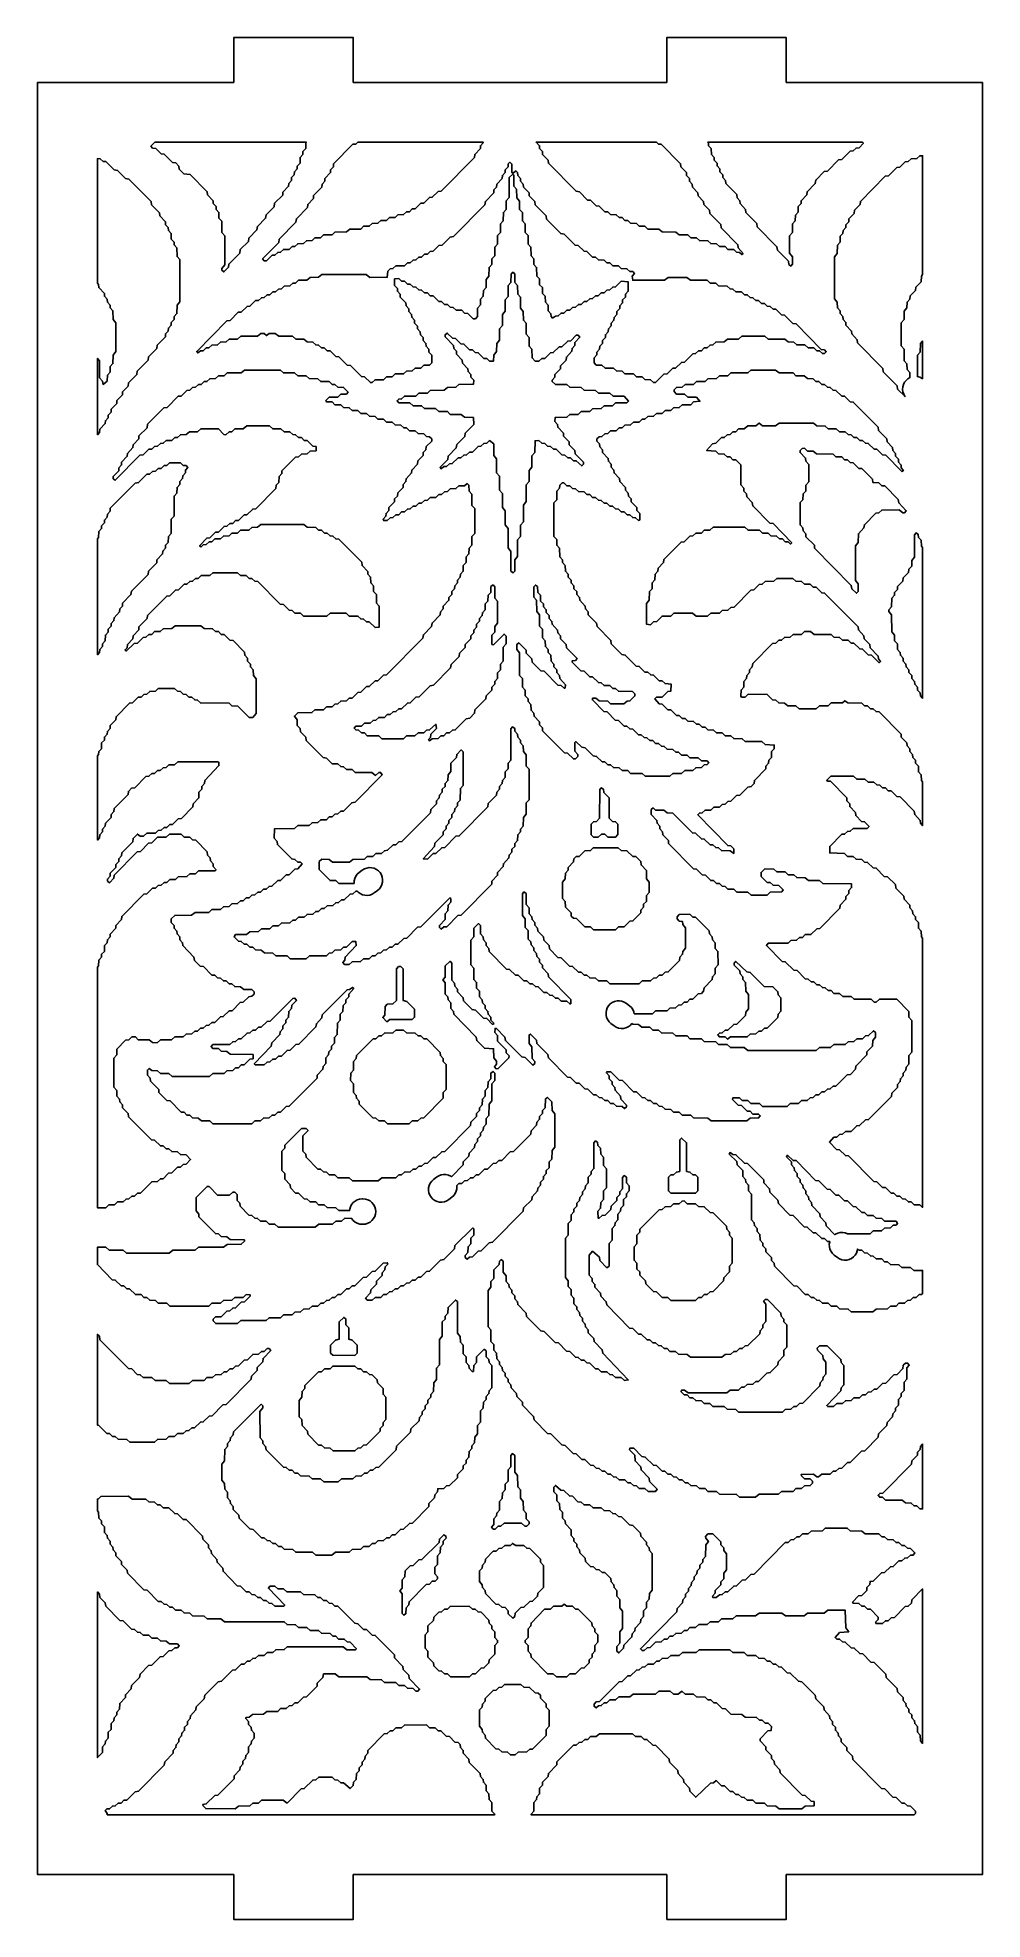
# Model space of a CAD drawing. Header units: millimetres. Extents: x 2 to 65, y 2 to 128.
import ezdxf

# ---------------------------------------------------------------- set-up
doc = ezdxf.new("R2010")
doc.units = ezdxf.units.MM
doc.layers.add('CUT', color=1, linetype='Continuous')

msp = doc.modelspace()

# ---------------------------------------------------------------- linework, layer by layer
at = {"layer": 'CUT'}
for points in [[(44.134, 2), (52.134, 2), (52.134, 5), (65.2679, 5), (65.2679, 125), (52.134, 125), (52.134, 128), (44.134, 128), (44.134, 125), (23.134, 125), (23.134, 128), (15.134, 128), (15.134, 125), (2, 125), (2, 5), (15.134, 5), (15.134, 2), (23.134, 2), (23.134, 5), (44.134, 5)], [(18.8119, 118.2393), (18.8038, 118.0488), (18.4285, 117.6577), (18.4129, 117.4559), (17.869, 116.906), (17.8377, 116.6805), (17.2939, 116.1305), (17.2626, 115.905), (16.7187, 115.3551), (16.6874, 115.1296), (16.1435, 114.5796), (16.1122, 114.3541), (15.5684, 113.8042), (15.5371, 113.5787), (14.8015, 112.8349), (14.7777, 112.6207), (14.4753, 112.3151), (14.3378, 112.4268), (14.3351, 112.5518), (14.5269, 112.7902), (14.5269, 114.7219), (14.3378, 114.947), (14.3296, 115.7191), (14.146, 115.9163), (14.1379, 116.3007), (13.9543, 116.4979), (13.9462, 116.6884), (13.7626, 116.8856), (13.7545, 117.0761), (13.3792, 117.4672), (13.3553, 117.6814), (12.2099, 118.8397), (11.7946, 118.8718), (11.4694, 119.2007), (11.4538, 119.4025), (11.2513, 119.6151), (11.0391, 119.6396), (10.4844, 120.1967), (10.2723, 120.2212), (9.9092, 120.5844), (9.6971, 120.6089), (9.5854, 120.7218), (9.8387, 121), (19.9988, 121), (19.9623, 120.9534), (19.9541, 120.569), (19.7705, 120.3718), (19.7624, 120.1813), (19.5788, 119.9841), (19.5707, 119.5997), (19.3871, 119.4025), (19.379, 119.212), (19.1954, 119.0148), (19.1873, 118.8242), (19.0037, 118.627), (18.9955, 118.4365)], [(27.0907, 116.5295), (26.8955, 116.344), (26.7072, 116.3356), (26.512, 116.1501), (26.1321, 116.1417), (25.9369, 115.9562), (25.5569, 115.9479), (25.3617, 115.7624), (24.9817, 115.754), (24.7865, 115.5685), (24.4066, 115.5601), (24.2114, 115.3746), (23.8314, 115.3663), (23.6362, 115.1808), (22.9011, 115.1781), (22.6776, 114.9869), (21.9142, 114.9786), (21.719, 114.7931), (21.1473, 114.7847), (20.9521, 114.5992), (20.5722, 114.5908), (20.3769, 114.4053), (19.997, 114.397), (19.8018, 114.2115), (19.4218, 114.2031), (19.2266, 114.0176), (19.0384, 114.0093), (18.8432, 113.8238), (18.4632, 113.8154), (18.268, 113.6299), (18.0798, 113.6215), (17.8846, 113.436), (17.6963, 113.4277), (17.3208, 113.056), (17.1628, 113.056), (17.07, 113.1991), (18.1484, 114.2895), (18.1797, 114.515), (19.2987, 115.6465), (19.33, 115.872), (20.0656, 116.6158), (20.0894, 116.83), (20.4647, 117.2211), (20.4803, 117.4229), (21.0399, 117.9966), (21.048, 118.1871), (21.2316, 118.3843), (21.2397, 118.5748), (21.615, 118.9659), (21.6232, 119.1564), (21.8067, 119.3536), (21.8224, 119.5554), (23.1176, 120.8612), (23.3058, 120.8696), (23.443, 121), (31.8427, 121), (31.8408, 120.9567), (31.6572, 120.7595), (31.6491, 120.569), (31.2738, 120.1779), (31.2582, 119.9761), (29.0158, 117.7087), (28.8162, 117.6926), (28.4292, 117.3133), (28.241, 117.3049), (27.8541, 116.9255), (27.6658, 116.9172), (27.2789, 116.5378)], [(46.6033, 117.0239), (46.6115, 116.8334), (46.9868, 116.4423), (47.0106, 116.2281), (47.7462, 115.4843), (47.7775, 115.2588), (48.8965, 114.1273), (48.9121, 113.9255), (49.2468, 113.5489), (49.1499, 113.4783), (48.9964, 113.6215), (48.8082, 113.6299), (48.613, 113.8154), (48.233, 113.8238), (48.0378, 114.0093), (47.6578, 114.0176), (47.4626, 114.2031), (47.0827, 114.2115), (46.8875, 114.397), (46.3158, 114.4053), (46.1206, 114.5908), (45.7406, 114.5992), (45.5454, 114.7847), (44.9737, 114.7931), (44.7503, 114.9842), (43.8234, 114.9869), (43.6, 115.1781), (42.8648, 115.1808), (42.6696, 115.3663), (42.2897, 115.3746), (42.0944, 115.5601), (41.7145, 115.5685), (41.5193, 115.754), (41.331, 115.7624), (41.1358, 115.9479), (40.9476, 115.9562), (40.7524, 116.1417), (40.3724, 116.1501), (40.1772, 116.3356), (39.989, 116.344), (39.6021, 116.7233), (39.4138, 116.7317), (39.0269, 117.111), (38.8273, 117.1271), (38.2839, 117.6765), (38.0604, 117.7087), (36.2014, 119.5884), (36.1858, 119.7902), (35.8105, 120.1813), (35.8024, 120.3718), (35.6188, 120.569), (35.6107, 120.7595), (35.3799, 121), (43.4414, 121), (43.5787, 120.8696), (43.7669, 120.8612), (45.0621, 119.5554), (45.0777, 119.3536), (45.453, 118.9625), (45.4612, 118.772), (45.6447, 118.5748), (45.6529, 118.3843), (45.8365, 118.1871), (45.8446, 117.9966), (46.2199, 117.6055), (46.228, 117.415)], [(53.5053, 117.4672), (53.13, 117.0761), (53.1219, 116.8856), (52.9383, 116.6884), (52.9301, 116.304), (52.7465, 116.1068), (52.7384, 115.7225), (52.5548, 115.5253), (52.5467, 114.947), (52.3576, 114.7219), (52.3576, 113.5656), (52.5493, 113.3272), (52.5493, 112.8278), (52.4361, 112.7028), (52.2985, 112.8145), (52.2747, 113.0288), (51.5391, 113.7725), (51.5078, 113.9981), (50.1971, 115.3234), (50.1658, 115.5489), (49.4302, 116.2927), (49.4146, 116.4946), (49.0392, 116.8856), (49.0311, 117.0761), (48.8475, 117.2733), (48.8237, 117.4876), (48.0881, 118.2313), (48.0725, 118.4332), (47.8889, 118.6304), (47.8808, 118.8209), (47.6972, 119.0181), (47.6891, 119.2086), (47.5055, 119.4058), (47.4974, 119.5963), (47.3138, 119.7935), (47.3056, 119.9841), (47.122, 120.1813), (47.1139, 120.5656), (46.9303, 120.7628), (46.9222, 120.9534), (46.8821, 121), (57.2419, 121), (57.2991, 120.9422), (57.007, 120.6166), (56.8074, 120.6005), (56.6122, 120.415), (56.424, 120.4067), (55.8567, 119.8411), (55.6332, 119.809), (54.8981, 119.0657), (54.6746, 119.0335), (54.1043, 118.4569), (54.073, 118.2313), (53.5291, 117.6814)], [(7.0524, 109.1312), (7.0442, 109.7094), (6.8606, 109.9066), (6.8525, 110.0971), (6.6689, 110.2944), (6.6608, 110.4849), (6.4772, 110.6821), (6.4691, 110.8726), (6.0938, 111.2637), (6.0699, 111.4779), (6, 111.5493), (6, 119.9016), (6.0014, 119.9003), (6.1896, 119.8919), (6.3848, 119.7064), (6.573, 119.698), (7.1278, 119.1409), (7.3513, 119.1088), (7.8947, 118.5593), (8.1182, 118.5272), (9.5937, 117.0352), (9.625, 116.8097), (10.1689, 116.2598), (10.1845, 116.0579), (10.5598, 115.6669), (10.5679, 115.4764), (10.7515, 115.2792), (10.7597, 115.0886), (10.9433, 114.8914), (10.9514, 114.5071), (11.135, 114.3098), (11.1431, 114.1193), (11.3267, 113.9221), (11.3348, 113.3439), (11.521, 113.1334), (11.521, 110.3077), (11.3348, 110.0971), (11.3267, 109.5189), (11.1431, 109.3217), (11.135, 109.1312), (10.9514, 108.934), (10.9433, 108.7435), (10.7597, 108.5463), (10.7515, 108.3557), (10.5679, 108.1585), (10.5598, 107.968), (10.0085, 107.4068), (9.9772, 107.1813), (9.4333, 106.6313), (9.402, 106.4058), (8.6664, 105.662), (8.6351, 105.4365), (8.0913, 104.8866), (8.0674, 104.6724), (7.6921, 104.2813), (7.684, 104.0908), (7.3087, 103.6997), (7.3006, 103.5092), (6.9252, 103.1182), (6.9171, 102.9276), (6.7335, 102.7304), (6.7254, 102.5399), (6.5418, 102.3427), (6.5337, 102.1522), (6.1741, 101.7848), (6.1502, 101.5706), (6, 101.4092), (6, 106.521), (6.1529, 106.3482), (6.1529, 105.2296), (6.342, 105.0045), (6.3851, 104.779), (6.6608, 105.0079), (6.6689, 105.3922), (6.8525, 105.5894), (6.8606, 105.9738), (7.0442, 106.171), (7.0524, 106.7493), (7.2415, 106.9743), (7.2415, 108.9061)], [(60.1604, 105.0516), (60.0578, 104.9202), (59.9829, 104.7714), (59.9384, 104.6109), (59.926, 104.4447), (59.9464, 104.2793), (59.9986, 104.1211), (60.0807, 103.9761), (60.0894, 103.9637), (59.5914, 104.4672), (59.5601, 104.6927), (58.6328, 105.6304), (58.6015, 105.8559), (56.9073, 107.569), (56.8917, 107.7708), (56.5164, 108.1619), (56.5082, 108.3524), (56.1329, 108.7435), (56.1248, 108.934), (55.9412, 109.1312), (55.9331, 109.3217), (55.7495, 109.5189), (55.7414, 109.7094), (55.5578, 109.9066), (55.5496, 110.291), (55.3634, 110.5015), (55.3634, 113.3272), (55.5496, 113.5377), (55.5551, 114.1027), (55.7414, 114.3132), (55.7495, 114.6976), (55.9331, 114.8948), (55.9412, 115.0853), (56.1248, 115.2825), (56.1329, 115.473), (56.3165, 115.6702), (56.3246, 115.8607), (56.6843, 116.2281), (56.7081, 116.4423), (57.0834, 116.8334), (57.099, 117.0352), (58.7663, 118.7211), (58.9898, 118.7532), (59.5331, 119.3026), (59.7328, 119.3187), (60.1083, 119.6904), (60.3079, 119.7064), (60.5031, 119.8919), (60.8831, 119.9003), (61.0783, 120.0858), (61.2665, 120.0941), (61.2679, 120.0953), (61.2679, 112.1326), (61.1823, 112.0358), (61.1741, 111.6514), (60.8145, 111.284), (60.7907, 111.0698), (60.4311, 110.7024), (60.4073, 110.4882), (60.2237, 110.291), (60.2155, 109.9066), (60.0264, 109.6816), (60.0238, 109.1312), (59.8347, 108.9061), (59.8347, 107.3621), (60.0238, 107.137), (60.0319, 106.3649), (60.2155, 106.1677), (60.2237, 105.7833), (60.4073, 105.5861), (60.4147, 105.2329), (60.2866, 105.1604)], [(18.1328, 111.1682), (18.3211, 111.1765), (18.5163, 111.362), (18.8962, 111.3704), (19.0914, 111.5559), (19.2797, 111.5642), (19.4749, 111.7497), (20.0183, 111.7524), (20.2417, 111.9436), (20.8134, 111.952), (21.0221, 112.1402), (24.0062, 112.1402), (24.2431, 111.9463), (25.4146, 111.9519), (25.4576, 112.3712), (25.6099, 112.5252), (25.7982, 112.5336), (25.9934, 112.7191), (26.565, 112.7274), (26.7603, 112.9129), (26.9485, 112.9213), (27.1437, 113.1068), (27.3319, 113.1151), (27.5271, 113.3006), (27.7154, 113.309), (27.9106, 113.4945), (28.0988, 113.5029), (28.294, 113.6884), (28.4823, 113.6967), (28.8692, 114.0761), (29.0813, 114.1005), (29.6247, 114.65), (29.8482, 114.6821), (31.9523, 116.8097), (31.9836, 117.0352), (32.5431, 117.6088), (32.5513, 117.7993), (32.7348, 117.9966), (32.743, 118.1871), (33.1183, 118.5781), (33.1264, 118.7687), (33.31, 118.9659), (33.3181, 119.1564), (33.5017, 119.3536), (33.5099, 119.5441), (33.6339, 119.6585), (33.7607, 119.5308), (33.7663, 118.9656), (33.8506, 118.931), (34.0174, 119.077), (34.134, 118.9738), (34.1496, 118.772), (34.3332, 118.5748), (34.3413, 118.3843), (34.5249, 118.1871), (34.5331, 117.9966), (34.9084, 117.6055), (34.9165, 117.415), (35.2918, 117.0239), (35.3156, 116.8097), (36.0512, 116.0659), (36.0825, 115.8404), (37.0363, 114.876), (37.2598, 114.8438), (37.9949, 114.1005), (38.207, 114.0761), (38.5939, 113.6967), (38.7822, 113.6884), (39.1691, 113.309), (39.3573, 113.3006), (39.5525, 113.1151), (39.9325, 113.1068), (40.1277, 112.9213), (40.3159, 112.9129), (40.5111, 112.7274), (40.8911, 112.7191), (41.0863, 112.5336), (41.4662, 112.5252), (41.6615, 112.3397), (41.8497, 112.3313), (41.964, 112.2052), (41.8185, 112.0358), (41.8533, 111.758), (43.9834, 111.7524), (44.2203, 111.9463), (45.4789, 111.9463), (45.7158, 111.7524), (46.8344, 111.7497), (47.0296, 111.5642), (47.4096, 111.5559), (47.6048, 111.3704), (48.1765, 111.362), (48.3717, 111.1765), (48.5599, 111.1682), (48.7551, 110.9827), (49.1351, 110.9743), (49.3303, 110.7888), (49.5185, 110.7804), (49.7137, 110.5949), (49.902, 110.5866), (50.0972, 110.4011), (50.2854, 110.3927), (50.4806, 110.2072), (50.6688, 110.1989), (50.8641, 110.0134), (51.0523, 110.005), (51.2475, 109.8195), (51.4357, 109.8111), (51.8227, 109.4318), (52.0223, 109.4157), (52.5657, 108.8663), (52.7892, 108.8341), (54.4829, 107.1215), (54.695, 107.0971), (54.8093, 106.9709), (54.695, 106.8448), (54.5598, 106.8448), (54.3646, 107.0303), (54.1764, 107.0386), (53.9811, 107.2241), (53.6012, 107.2325), (53.3777, 107.4236), (52.8343, 107.4263), (52.6391, 107.6118), (52.2591, 107.6202), (52.0357, 107.8114), (50.9306, 107.8114), (50.6936, 108.0052), (49.1668, 108.0052), (48.9434, 107.8141), (48.2082, 107.8114), (47.9848, 107.6202), (47.4131, 107.6118), (47.2179, 107.4263), (47.0296, 107.418), (46.8344, 107.2325), (46.6462, 107.2241), (46.451, 107.0386), (46.2628, 107.0303), (46.0675, 106.8448), (45.8793, 106.8364), (45.3121, 106.2709), (45.1124, 106.2548), (44.7255, 105.8755), (44.5373, 105.8671), (44.1503, 105.4877), (43.9382, 105.4633), (43.37, 104.9034), (43.2483, 104.9062), (43.053, 105.0917), (42.6731, 105.1), (42.4779, 105.2855), (42.0979, 105.2939), (41.9027, 105.4794), (41.331, 105.4877), (41.1358, 105.6732), (40.7559, 105.6816), (40.5607, 105.8671), (40.0025, 105.8728), (39.7938, 106.061), (39.4138, 106.0693), (39.2615, 106.2233), (39.2615, 106.5554), (39.4451, 106.7526), (39.4532, 106.9431), (39.6368, 107.1403), (39.6449, 107.3309), (39.8285, 107.5281), (39.8366, 107.7186), (40.0202, 107.9158), (40.0284, 108.1063), (40.212, 108.3035), (40.2201, 108.494), (40.4037, 108.6912), (40.4118, 108.8817), (40.5954, 109.0789), (40.6035, 109.2695), (40.7871, 109.4667), (40.7953, 109.6572), (40.9788, 109.8544), (40.987, 110.0449), (41.1706, 110.2421), (41.1787, 110.4326), (41.3623, 110.6298), (41.3704, 110.8203), (41.554, 111.0176), (41.5539, 111.6482), (41.0863, 111.6829), (40.6994, 111.3036), (40.5111, 111.2952), (40.3159, 111.1097), (40.1277, 111.1013), (39.9325, 110.9158), (39.7442, 110.9075), (39.549, 110.722), (39.3608, 110.7136), (39.1656, 110.5281), (38.9774, 110.5198), (38.7822, 110.3343), (38.5939, 110.3259), (38.3987, 110.1404), (38.2105, 110.132), (38.0153, 109.9465), (37.827, 109.9382), (37.6318, 109.7527), (37.4436, 109.7443), (37.2484, 109.5588), (37.0602, 109.5505), (36.8649, 109.365), (36.6767, 109.3566), (36.4849, 109.221), (36.3857, 109.325), (36.3775, 109.5156), (36.1939, 109.7128), (36.1858, 110.0971), (36.0022, 110.2944), (35.9941, 110.6787), (35.8105, 110.8759), (35.8024, 111.2603), (35.6188, 111.4575), (35.6107, 111.8419), (35.4271, 112.0391), (35.4189, 112.6173), (35.2353, 112.8145), (35.2272, 113.1989), (35.0436, 113.3961), (35.0355, 113.9744), (34.8519, 114.1716), (34.8438, 114.7498), (34.6602, 114.947), (34.6521, 115.5253), (34.4685, 115.7225), (34.4603, 116.3007), (34.2767, 116.4979), (34.2741, 117.0483), (34.085, 117.2733), (34.0769, 117.8516), (33.8933, 118.0488), (33.8907, 118.793), (33.8256, 118.8626), (33.5745, 118.627), (33.569, 117.2867), (33.3827, 117.0761), (33.3746, 116.4979), (33.191, 116.3007), (33.1829, 115.7225), (32.9993, 115.5253), (32.9912, 114.947), (32.8076, 114.7498), (32.7994, 114.1716), (32.6158, 113.9744), (32.6077, 113.3961), (32.4241, 113.1989), (32.416, 112.8145), (32.2324, 112.6173), (32.2243, 112.0391), (32.0352, 111.814), (32.0326, 111.2637), (31.849, 111.0665), (31.8408, 110.6821), (31.6572, 110.4849), (31.6491, 110.1005), (31.46, 109.8754), (31.4574, 109.325), (31.3164, 109.1788), (31.1698, 109.1711), (30.8068, 109.5344), (30.5947, 109.5588), (30.3995, 109.7443), (30.0195, 109.7527), (29.8243, 109.9382), (29.6361, 109.9465), (29.4409, 110.132), (29.2526, 110.1404), (29.0574, 110.3259), (28.8692, 110.3343), (28.4823, 110.7136), (28.294, 110.722), (28.0988, 110.9075), (27.9106, 110.9158), (27.7154, 111.1013), (27.5271, 111.1097), (27.3319, 111.2952), (27.1437, 111.3036), (26.9485, 111.4891), (26.7603, 111.4974), (26.565, 111.6829), (26.3768, 111.6913), (26.1816, 111.8768), (25.9057, 111.8421), (25.9056, 111.4053), (26.0892, 111.2081), (26.0973, 111.0176), (26.2809, 110.8203), (26.2891, 110.6298), (26.6644, 110.2388), (26.6725, 110.0482), (26.8561, 109.851), (26.8642, 109.6605), (27.0478, 109.4633), (27.0559, 109.2728), (27.2395, 109.0756), (27.2477, 108.8851), (27.4313, 108.6879), (27.4394, 108.4974), (27.623, 108.3002), (27.6311, 108.1096), (27.8147, 107.9124), (27.8228, 107.7219), (28.0064, 107.5247), (28.0145, 107.3342), (28.1981, 107.137), (28.2063, 106.9465), (28.3899, 106.7493), (28.3899, 106.2233), (28.2375, 106.0693), (27.8575, 106.061), (27.6623, 105.8755), (27.2824, 105.8671), (27.0872, 105.6816), (26.7072, 105.6732), (26.512, 105.4877), (25.9403, 105.4794), (25.7451, 105.2939), (25.3652, 105.2855), (25.1565, 105.0973), (24.5983, 105.0917), (24.4031, 104.9062), (24.2814, 104.9034), (23.881, 105.2855), (23.6813, 105.3016), (22.9462, 106.0449), (22.7227, 106.077), (22.1794, 106.6264), (21.9672, 106.6509), (21.5803, 107.0303), (21.3921, 107.0386), (21.1969, 107.2241), (21.0086, 107.2325), (20.8134, 107.418), (20.6252, 107.4263), (20.43, 107.6118), (20.05, 107.6202), (19.8266, 107.8114), (19.2831, 107.8141), (19.0597, 108.0052), (18.1463, 108.0052), (17.9094, 108.1991), (17.5046, 108.1934), (17.3377, 108.0474), (17.1707, 108.1934), (16.9577, 108.1991), (16.7208, 108.0052), (15.6157, 108.0052), (15.3922, 107.8141), (14.8205, 107.8057), (14.6253, 107.6202), (14.2454, 107.6118), (14.0502, 107.4263), (13.6702, 107.418), (13.475, 107.2325), (13.2868, 107.2241), (13.0915, 107.0386), (12.9033, 107.0303), (12.7229, 106.887), (12.6529, 106.9842), (14.6704, 109.028), (14.894, 109.0602), (15.4373, 109.6096), (15.637, 109.6256), (16.0239, 110.005), (16.2121, 110.0134), (16.5991, 110.3927), (16.7873, 110.4011), (16.9825, 110.5866), (17.1707, 110.5949), (17.3659, 110.7804), (17.5542, 110.7888), (17.7494, 110.9743), (17.9376, 110.9827)], [(27.9106, 103.1614), (27.7154, 103.3469), (27.1437, 103.3553), (26.9202, 103.5464), (26.1851, 103.5491), (26.0734, 103.6886), (26.1851, 103.8014), (26.3733, 103.8098), (26.5685, 103.9953), (27.3319, 104.0037), (27.5271, 104.1892), (28.0988, 104.1975), (28.294, 104.383), (29.2209, 104.3857), (29.4444, 104.5769), (30.016, 104.5852), (30.2112, 104.7707), (31.1871, 104.793), (31.2011, 105.0568), (31.0175, 105.254), (31.0094, 105.4445), (30.8258, 105.6417), (30.8176, 105.8322), (30.4498, 106.212), (30.4342, 106.4138), (30.0589, 106.8049), (30.0507, 106.9954), (29.8672, 107.1926), (29.859, 107.3831), (29.2995, 107.9567), (29.292, 108.1063), (29.4296, 108.218), (29.7748, 107.8809), (29.9744, 107.8648), (30.3499, 107.4932), (30.5496, 107.4771), (30.9251, 107.1054), (31.1133, 107.0971), (31.3085, 106.9116), (31.5082, 106.8955), (31.8837, 106.5239), (32.0719, 106.5155), (32.2671, 106.33), (32.5291, 106.3439), (32.5513, 106.7493), (32.7403, 106.9743), (32.743, 107.5247), (32.9321, 107.7498), (32.9347, 108.494), (33.1238, 108.7191), (33.1264, 109.4633), (33.3155, 109.6884), (33.3181, 110.4326), (33.5072, 110.6577), (33.5099, 111.4019), (33.6934, 111.5991), (33.7016, 112.1774), (33.8392, 112.2891), (33.9524, 112.1641), (33.9579, 111.5991), (34.1415, 111.4019), (34.1496, 110.8237), (34.3332, 110.6265), (34.3358, 109.8823), (34.5249, 109.6572), (34.5331, 109.0789), (34.7166, 108.8817), (34.7193, 108.1375), (34.9084, 107.9124), (34.9165, 107.3342), (35.1001, 107.137), (35.1082, 106.5587), (35.3108, 106.3461), (35.5759, 106.33), (35.7711, 106.5155), (35.9594, 106.5239), (36.3463, 106.9032), (36.5345, 106.9116), (36.9215, 107.2909), (37.1097, 107.2993), (37.4966, 107.6787), (37.7087, 107.7031), (38.0718, 108.0664), (38.207, 108.0664), (38.3187, 107.9535), (37.984, 107.577), (37.9759, 107.3864), (37.7923, 107.1892), (37.7842, 106.9987), (37.4089, 106.6076), (37.3933, 106.4058), (37.0254, 106.0261), (37.0098, 105.8242), (36.642, 105.4445), (36.6339, 105.254), (36.4503, 105.0568), (36.466, 104.9842), (36.6767, 104.7791), (37.4401, 104.7707), (37.6353, 104.5852), (38.3987, 104.5769), (38.5939, 104.3914), (39.3573, 104.383), (39.5525, 104.1975), (40.3159, 104.1892), (40.5394, 103.998), (41.2745, 103.9953), (41.578, 103.662), (41.4528, 103.5464), (40.7029, 103.5408), (40.4942, 103.3526), (39.936, 103.3469), (39.7408, 103.1614), (39.1691, 103.153), (38.9739, 102.9675), (38.4022, 102.9592), (38.207, 102.7737), (37.6353, 102.7653), (37.4401, 102.5798), (36.656, 102.5576), (36.642, 102.2938), (36.8256, 102.0966), (36.8337, 101.9061), (37.209, 101.515), (37.2172, 101.3245), (37.5925, 100.9334), (37.6006, 100.7429), (37.9759, 100.3519), (37.9997, 100.1376), (38.5511, 99.5764), (38.5511, 99.4381), (38.4405, 99.3264), (38.0683, 99.6635), (37.8801, 99.6719), (37.6849, 99.8574), (37.4966, 99.8658), (37.3014, 100.0513), (37.1132, 100.0596), (36.7263, 100.439), (36.538, 100.4473), (36.3428, 100.6328), (36.1546, 100.6412), (35.9594, 100.8267), (35.7711, 100.8351), (35.5759, 101.0206), (35.314, 101.0067), (35.2918, 100.2136), (35.1027, 99.9885), (35.1001, 99.2443), (34.911, 99.0192), (34.9084, 98.275), (34.7193, 98.0499), (34.7193, 96.9312), (34.5276, 96.6929), (34.5276, 95.5742), (34.3413, 95.3637), (34.3332, 94.5916), (34.1441, 94.3665), (34.1441, 93.2479), (33.9579, 93.0374), (33.9524, 92.2786), (33.8392, 92.1535), (33.6989, 92.2786), (33.6989, 93.5911), (33.5072, 93.8295), (33.5072, 95.142), (33.3155, 95.3804), (33.3155, 96.3051), (33.1238, 96.5435), (33.1238, 97.4683), (32.9321, 97.7067), (32.9321, 98.6315), (32.7403, 98.8699), (32.7403, 99.7946), (32.5513, 100.0197), (32.5431, 100.7918), (32.2671, 101.0206), (32.0719, 100.8351), (31.8837, 100.8267), (31.6885, 100.6412), (31.5002, 100.6328), (31.1133, 100.2535), (30.9251, 100.2451), (30.7299, 100.0596), (30.5416, 100.0513), (30.3464, 99.8658), (30.1582, 99.8574), (29.7713, 99.478), (29.583, 99.4697), (29.3878, 99.2842), (29.1996, 99.2758), (29.0192, 99.1325), (28.9492, 99.2298), (29.4599, 99.7499), (29.4912, 99.9754), (30.0351, 100.5254), (30.0664, 100.7509), (30.6102, 101.3008), (30.6415, 101.5263), (31.2011, 102.0999), (31.1871, 102.5576), (30.5947, 102.5798), (30.3712, 102.771), (29.6361, 102.7737), (29.4409, 102.9592), (28.8692, 102.9675), (28.6457, 103.1587)], [(61.082, 105.2581), (60.9233, 105.3021), (60.9233, 106.736), (61.1095, 106.9465), (61.1177, 107.5247), (61.2679, 107.6861), (61.2679, 105.1542), (61.2308, 105.1832)], [(7.6194, 68.9497), (7.635, 69.1515), (9.1105, 70.6435), (9.3102, 70.6596), (9.6971, 71.0389), (9.8853, 71.0473), (10.0805, 71.2328), (10.2688, 71.2411), (10.464, 71.4266), (10.6522, 71.435), (10.8474, 71.6205), (11.2274, 71.6289), (11.4226, 71.8144), (11.9943, 71.8227), (12.1895, 72.0082), (12.5694, 72.0166), (12.7781, 72.2048), (13.8833, 72.2048), (13.951, 72.2696), (13.7626, 72.4914), (13.7545, 72.682), (13.5709, 72.8792), (13.5628, 73.0697), (13.3792, 73.2669), (13.3553, 73.4811), (12.5933, 74.2516), (12.3812, 74.2761), (12.186, 74.4616), (11.806, 74.47), (11.6108, 74.6555), (10.8226, 74.6611), (10.5992, 74.47), (10.0275, 74.4616), (9.6406, 74.0822), (9.4285, 74.0578), (8.8851, 73.5083), (8.6616, 73.4762), (7.1327, 71.9302), (7.1088, 71.716), (6.8065, 71.4104), (6.6689, 71.5221), (6.6689, 71.6604), (6.8525, 71.8576), (6.8681, 72.0594), (7.236, 72.4392), (7.2441, 72.6297), (7.4277, 72.8269), (7.4358, 73.0174), (7.6194, 73.2146), (7.635, 73.4165), (8.3706, 74.1603), (8.3944, 74.3745), (8.6853, 74.6724), (8.8772, 74.5368), (9.0902, 74.5311), (9.3137, 74.7223), (9.8853, 74.7306), (10.0805, 74.9161), (10.2688, 74.9245), (10.464, 75.11), (10.6522, 75.1184), (10.8474, 75.3039), (11.0357, 75.3122), (11.4226, 75.6916), (11.6347, 75.7161), (12.3967, 76.4866), (12.4206, 76.7008), (12.7959, 77.0919), (12.804, 77.4762), (12.9876, 77.6734), (12.9957, 77.864), (13.1793, 78.0612), (13.1874, 78.2517), (14.1434, 79.2522), (14.1378, 79.4673), (14.075, 79.5076), (11.3978, 79.5076), (11.1743, 79.3165), (10.7944, 79.3081), (10.5992, 79.1226), (10.4109, 79.1143), (10.2157, 78.9288), (10.0275, 78.9204), (9.8323, 78.7349), (9.6441, 78.7265), (9.4489, 78.541), (9.2367, 78.5166), (8.5016, 77.7733), (8.2781, 77.7411), (8.0756, 77.5285), (8.06, 77.3267), (7.1327, 76.389), (7.1088, 76.1748), (6.9252, 75.9776), (6.9171, 75.7871), (6.5418, 75.396), (6.5337, 75.2055), (6.3501, 75.0083), (6.342, 74.8178), (6.1584, 74.6206), (6.1502, 74.4301), (6, 74.2687), (6, 79.9078), (6.0856, 79.9998), (6.0938, 80.1903), (6.2774, 80.3875), (6.2855, 80.7719), (6.4691, 80.9691), (6.4772, 81.1596), (6.6608, 81.3568), (6.6689, 81.5473), (6.8525, 81.7445), (6.8606, 81.9351), (7.236, 82.3261), (7.2516, 82.5279), (8.1519, 83.4383), (8.3516, 83.4544), (8.7385, 83.8338), (8.9267, 83.8421), (9.1219, 84.0276), (9.3102, 84.036), (9.5054, 84.2215), (9.8853, 84.2298), (10.0805, 84.4153), (11.1743, 84.4153), (11.3696, 84.2298), (11.5578, 84.2215), (11.753, 84.036), (11.9412, 84.0276), (12.1364, 83.8421), (12.3247, 83.8338), (12.5199, 83.6483), (12.7081, 83.6399), (12.9033, 83.4544), (14.817, 83.446), (15.0122, 83.2605), (15.4036, 83.2445), (16.1626, 82.4851), (16.4038, 82.4851), (16.6358, 82.7417), (16.6358, 85.0612), (16.4467, 85.2863), (16.4386, 85.6707), (16.255, 85.8679), (16.2468, 86.0584), (16.0633, 86.2556), (16.0551, 86.4461), (15.8715, 86.6433), (15.8477, 86.8575), (15.0857, 87.6281), (14.8736, 87.6525), (14.4866, 88.0319), (14.2984, 88.0402), (14.1032, 88.2257), (13.915, 88.2341), (13.7197, 88.4196), (13.1481, 88.428), (12.9246, 88.6191), (11.2061, 88.6191), (10.9826, 88.428), (10.4109, 88.4196), (10.2157, 88.2341), (9.8358, 88.2257), (9.6406, 88.0402), (9.4523, 88.0319), (9.2571, 87.8464), (9.0689, 87.838), (8.682, 87.4587), (8.4699, 87.4342), (7.9299, 86.9193), (7.8599, 87.0165), (7.9872, 87.149), (8.011, 87.3632), (8.3863, 87.7542), (8.3944, 87.9447), (8.7697, 88.3358), (8.7853, 88.5376), (9.3449, 89.1113), (9.3605, 89.3131), (10.6443, 90.6112), (10.8439, 90.6273), (11.2309, 91.0066), (11.443, 91.0311), (11.806, 91.3943), (11.9943, 91.4027), (12.1895, 91.5882), (12.3777, 91.5966), (12.5729, 91.7821), (12.7611, 91.7904), (12.9564, 91.9759), (13.528, 91.9843), (13.7367, 92.1725), (15.3787, 92.1725), (15.5874, 91.9843), (15.9674, 91.9759), (16.1626, 91.7904), (16.3508, 91.7821), (16.546, 91.5966), (16.7456, 91.5805), (18.2476, 90.0618), (18.4597, 90.0373), (18.8467, 89.6579), (19.0349, 89.6496), (19.2301, 89.4641), (19.6101, 89.4557), (19.8053, 89.2702), (21.3603, 89.2646), (21.5973, 89.4584), (22.6641, 89.4584), (22.8728, 89.2702), (23.4445, 89.2619), (23.6397, 89.0764), (23.8279, 89.068), (24.0231, 88.8825), (24.2114, 88.8741), (24.5983, 88.4948), (24.8742, 88.5295), (24.8743, 89.9356), (24.6907, 90.1328), (24.6826, 90.711), (24.499, 90.9082), (24.4908, 91.2926), (24.3073, 91.4898), (24.2991, 91.8742), (24.1155, 92.0714), (24.1074, 92.2619), (23.7321, 92.653), (23.7083, 92.8672), (22.1794, 94.4132), (21.9672, 94.4377), (21.772, 94.6232), (21.5838, 94.6315), (21.3886, 94.817), (21.2004, 94.8254), (21.0051, 95.0109), (20.8169, 95.0192), (20.6217, 95.2047), (20.05, 95.2131), (19.8266, 95.4043), (16.9577, 95.4043), (16.7342, 95.2131), (16.3543, 95.2047), (16.1456, 95.0165), (15.5874, 95.0109), (15.3922, 94.8254), (15.0122, 94.817), (14.817, 94.6315), (14.4371, 94.6232), (14.2419, 94.4377), (13.8619, 94.4293), (13.6667, 94.2438), (13.4785, 94.2354), (13.2833, 94.0499), (13.095, 94.0416), (12.9416, 93.8983), (12.8446, 93.9689), (13.3284, 94.4884), (13.528, 94.5045), (13.915, 94.8838), (14.1032, 94.8922), (14.4901, 95.2716), (14.6784, 95.2799), (14.8736, 95.4654), (15.0618, 95.4738), (15.257, 95.6593), (15.4452, 95.6676), (15.8322, 96.047), (16.0204, 96.0554), (16.4073, 96.4347), (16.6194, 96.4592), (17.9566, 97.8113), (17.9805, 98.0255), (18.1641, 98.2227), (18.1722, 98.6071), (18.3558, 98.8043), (18.3639, 98.9948), (19.2717, 99.9165), (19.4714, 99.9326), (19.6666, 100.1181), (20.0465, 100.1264), (20.2417, 100.3119), (20.6424, 100.3342), (20.6424, 100.619), (20.4335, 100.6412), (20.0465, 101.0206), (19.8583, 101.0289), (19.6631, 101.2144), (19.4749, 101.2228), (19.2797, 101.4083), (19.0914, 101.4167), (18.8962, 101.6022), (18.5163, 101.6105), (18.2928, 101.8017), (17.7494, 101.8044), (17.5259, 101.9955), (15.9991, 101.9955), (15.7756, 101.8044), (15.204, 101.796), (15.0088, 101.6105), (14.8205, 101.6022), (14.6118, 101.4139), (14.4787, 101.4243), (14.1032, 101.796), (12.9316, 101.8017), (12.7081, 101.6105), (12.1647, 101.6078), (11.9412, 101.4167), (11.5613, 101.4083), (11.3661, 101.2228), (11.1778, 101.2144), (10.9826, 101.0289), (10.6027, 101.0206), (10.4075, 100.8351), (10.2192, 100.8267), (10.024, 100.6412), (9.8358, 100.6328), (9.6406, 100.4473), (9.4523, 100.439), (9.0654, 100.0596), (8.8533, 100.0352), (7.2014, 98.3648), (7.0599, 98.4575), (7.0599, 98.6184), (7.4277, 98.9982), (7.4358, 99.1887), (7.6194, 99.3859), (7.6275, 99.5764), (8.0028, 99.9675), (8.011, 100.158), (8.3863, 100.5491), (8.3944, 100.7396), (8.7697, 101.1306), (8.7853, 101.3325), (9.3292, 101.8824), (9.3605, 102.1079), (10.4526, 103.2122), (10.6761, 103.2443), (11.4112, 103.9876), (11.6108, 104.0037), (11.9978, 104.383), (12.186, 104.3914), (12.3812, 104.5769), (12.5694, 104.5852), (12.7646, 104.7707), (12.9529, 104.7791), (13.1481, 104.9646), (13.3363, 104.973), (13.5315, 105.1585), (13.9115, 105.1668), (14.1067, 105.3523), (14.4866, 105.3607), (14.6953, 105.5489), (15.637, 105.5546), (15.8457, 105.7428), (18.2545, 105.7428), (18.4632, 105.5546), (19.2131, 105.5489), (19.4218, 105.3607), (19.9935, 105.3523), (20.1887, 105.1668), (20.7604, 105.1585), (20.9556, 104.973), (21.5273, 104.9646), (21.7225, 104.7791), (21.9107, 104.7707), (22.1059, 104.5852), (22.4859, 104.5769), (22.7919, 104.2569), (22.6776, 104.1307), (22.2976, 104.1223), (22.1024, 103.9368), (21.5308, 103.9285), (21.3043, 103.6996), (21.3393, 103.6158), (21.719, 103.6076), (21.9142, 103.4221), (22.2942, 103.4137), (22.4894, 103.2282), (22.8693, 103.2199), (23.0645, 103.0344), (23.4445, 103.026), (23.6397, 102.8405), (24.0196, 102.8321), (24.2149, 102.6466), (24.5948, 102.6383), (24.79, 102.4528), (25.17, 102.4444), (25.3652, 102.2589), (25.7451, 102.2506), (25.9403, 102.0651), (26.3203, 102.0567), (26.5155, 101.8712), (26.7037, 101.8628), (26.8989, 101.6773), (27.2789, 101.669), (27.4741, 101.4835), (27.8541, 101.4751), (28.0493, 101.2896), (28.2489, 101.2736), (28.3899, 101.1273), (28.3899, 100.989), (28.0302, 100.6216), (28.0064, 100.4074), (27.8228, 100.2102), (27.8147, 100.0197), (27.4551, 99.6523), (27.4313, 99.4381), (27.0559, 99.0471), (27.0478, 98.8565), (26.6725, 98.4655), (26.6644, 98.275), (26.4808, 98.0778), (26.4726, 97.8872), (26.113, 97.5199), (26.0892, 97.3057), (25.9056, 97.1085), (25.8975, 96.9179), (25.5222, 96.5269), (25.514, 96.3364), (25.3305, 96.1392), (25.3223, 95.9486), (25.1387, 95.7513), (25.1737, 95.6675), (25.4147, 95.6676), (25.6099, 95.8531), (25.7982, 95.8615), (25.9934, 96.047), (26.1816, 96.0554), (26.3768, 96.2409), (26.565, 96.2492), (26.7603, 96.4347), (26.9485, 96.4431), (27.1437, 96.6286), (27.3319, 96.6369), (27.5271, 96.8224), (27.7154, 96.8308), (27.9106, 97.0163), (28.0988, 97.0247), (28.294, 97.2102), (28.674, 97.2185), (28.8692, 97.404), (29.0574, 97.4124), (29.2526, 97.5979), (29.4409, 97.6062), (29.6361, 97.7917), (30.016, 97.8001), (30.2112, 97.9856), (30.5912, 97.994), (30.7581, 98.14), (30.8822, 98.0255), (30.8904, 97.6411), (31.0766, 97.4306), (31.0821, 96.6718), (31.2683, 96.4613), (31.2683, 94.7988), (31.0821, 94.5883), (31.074, 94.01), (30.8904, 93.8128), (30.8822, 93.4284), (30.6986, 93.2312), (30.6905, 92.8469), (30.5069, 92.6497), (30.4988, 92.2653), (30.3152, 92.0681), (30.3071, 91.8776), (30.1235, 91.6803), (30.1153, 91.4898), (29.9318, 91.2926), (29.9236, 91.1021), (29.74, 90.9049), (29.7319, 90.7144), (29.5483, 90.5172), (29.5402, 90.3267), (29.1649, 89.9356), (29.1567, 89.7451), (28.9732, 89.5479), (28.9575, 89.346), (28.4137, 88.7961), (28.3824, 88.5706), (27.8385, 88.0207), (27.8072, 87.7952), (25.3731, 85.3339), (25.1735, 85.3178), (24.7865, 84.9385), (24.5983, 84.9301), (24.2114, 84.5507), (24.0231, 84.5424), (23.6362, 84.163), (23.448, 84.1547), (23.061, 83.7753), (22.8728, 83.7669), (22.6776, 83.5814), (22.2976, 83.5731), (22.1024, 83.3876), (21.9142, 83.3792), (21.719, 83.1937), (21.339, 83.1854), (21.1438, 82.9999), (20.5722, 82.9915), (20.3635, 82.8033), (19.4218, 82.7976), (19.1954, 82.5689), (19.379, 82.3228), (19.3871, 81.9384), (19.5707, 81.7412), (19.5945, 81.527), (19.9541, 81.1596), (19.978, 80.9454), (21.1234, 79.7871), (21.3355, 79.7627), (21.7225, 79.3833), (22.1024, 79.3749), (22.2976, 79.1894), (22.4859, 79.1811), (22.6811, 78.9956), (23.061, 78.9872), (23.2562, 78.8017), (24.3896, 78.7961), (24.6231, 78.6029), (24.8431, 78.7934), (24.9648, 78.7961), (25.0825, 78.6426), (23.2642, 76.804), (23.0406, 76.7718), (22.4859, 76.2147), (22.2976, 76.2064), (22.1024, 76.0209), (21.9142, 76.0125), (21.719, 75.827), (21.5308, 75.8186), (21.3355, 75.6331), (20.9556, 75.6248), (20.7604, 75.4393), (20.3804, 75.4309), (20.1852, 75.2454), (19.4218, 75.237), (19.2131, 75.0488), (17.8674, 75.0293), (17.8478, 74.4057), (18.0369, 74.1806), (18.0607, 73.9664), (19.0145, 73.002), (19.2266, 72.9775), (19.4218, 72.792), (19.6101, 72.7837), (19.7218, 72.6708), (19.4297, 72.3452), (19.2301, 72.3291), (18.8432, 71.9498), (18.6549, 71.9414), (18.268, 71.562), (18.0798, 71.5537), (17.6929, 71.1743), (17.5046, 71.166), (17.3094, 70.9805), (17.1212, 70.9721), (16.926, 70.7866), (16.7377, 70.7782), (16.5425, 70.5927), (16.3543, 70.5844), (16.1591, 70.3989), (15.9709, 70.3905), (15.7756, 70.205), (15.5874, 70.1967), (15.3922, 70.0112), (15.0122, 70.0028), (14.817, 69.8173), (14.4371, 69.8089), (14.2419, 69.6234), (13.6702, 69.6151), (13.4615, 69.4269), (12.5481, 69.4269), (12.3112, 69.233), (11.1778, 69.2274), (10.9514, 68.9986), (10.9514, 68.7558), (11.135, 68.5586), (11.1431, 68.3681), (11.3267, 68.1709), (11.3348, 67.9804), (11.5184, 67.7832), (11.5265, 67.5927), (11.7101, 67.3955), (11.7183, 67.205), (12.4695, 66.4375), (12.5008, 66.212), (12.8794, 65.8291), (13.103, 65.797), (13.6702, 65.2315), (13.8584, 65.2231), (14.0536, 65.0376), (14.2419, 65.0292), (14.4371, 64.8437), (14.6253, 64.8354), (14.8205, 64.6499), (15.0088, 64.6415), (15.204, 64.456), (15.5839, 64.4476), (15.8074, 64.2565), (16.3508, 64.2538), (16.5032, 64.0998), (16.5032, 63.9616), (16.3508, 63.8076), (16.1387, 63.7831), (15.7756, 63.4199), (15.5635, 63.3954), (15.0202, 62.846), (14.8205, 62.8299), (14.4336, 62.4506), (14.2454, 62.4422), (13.8584, 62.0629), (13.6702, 62.0545), (13.475, 61.869), (13.2868, 61.8606), (13.0915, 61.6751), (12.9033, 61.6668), (12.7081, 61.4813), (12.5199, 61.4729), (12.3247, 61.2874), (11.9447, 61.2791), (11.736, 61.0908), (11.1778, 61.0852), (10.9691, 60.897), (10.2192, 60.8913), (10.0105, 60.7031), (9.6971, 60.7058), (9.4736, 60.897), (8.7385, 60.8997), (8.5433, 61.0852), (8.302, 61.0852), (8.1068, 60.8997), (7.8947, 60.8752), (7.3087, 60.2749), (7.3006, 59.8905), (7.1115, 59.6654), (7.1115, 57.7336), (7.3006, 57.5086), (7.3087, 57.1242), (7.4923, 56.927), (7.5004, 56.7365), (7.684, 56.5393), (7.6921, 56.3487), (8.0674, 55.9577), (8.0913, 55.7435), (9.6202, 54.1975), (9.8323, 54.173), (10.2192, 53.7936), (10.4075, 53.7853), (10.6027, 53.5998), (10.7909, 53.5914), (10.9861, 53.4059), (11.3661, 53.3976), (11.5613, 53.2121), (11.9412, 53.2037), (12.2447, 52.8704), (11.9412, 52.5637), (11.753, 52.5553), (11.5578, 52.3698), (11.3696, 52.3614), (10.9826, 51.9821), (10.7705, 51.9576), (10.4075, 51.5944), (10.2192, 51.586), (10.024, 51.4005), (9.6441, 51.3921), (8.8851, 50.6327), (8.6855, 50.6167), (8.4902, 50.4312), (8.302, 50.4228), (8.1068, 50.2373), (7.9186, 50.229), (7.7234, 50.0435), (7.3434, 50.0351), (7.1482, 49.8496), (6.7682, 49.8412), (6.5596, 49.653), (6, 49.653), (6, 65.7511), (6.0856, 65.8479), (6.0938, 66.2323), (6.2774, 66.4295), (6.2855, 66.62), (6.4691, 66.8172), (6.4772, 67.2016), (6.6608, 67.3988), (6.6689, 67.5893), (6.8525, 67.7865), (6.8606, 67.9771), (7.236, 68.3681), (7.2441, 68.5586)], [(58.0073, 78.145), (57.6273, 78.1533), (57.4039, 78.3445), (56.8604, 78.3472), (56.637, 78.5383), (55.1102, 78.5383), (54.8507, 78.2792), (54.8904, 78.22), (55.0898, 78.2041), (56.1819, 77.0998), (56.1975, 76.898), (56.3811, 76.7008), (56.3892, 76.5103), (56.7646, 76.1192), (56.7884, 75.905), (57.167, 75.5222), (57.3791, 75.4977), (57.6851, 75.1777), (57.5573, 75.0488), (56.6157, 75.0432), (56.4205, 74.8577), (56.2322, 74.8493), (56.037, 74.6638), (55.8488, 74.6555), (55.0472, 73.8451), (55.0473, 73.4083), (56.037, 73.3653), (56.2322, 73.1798), (56.6122, 73.1714), (56.8074, 72.9859), (57.1874, 72.9775), (57.3826, 72.792), (57.5822, 72.776), (57.9577, 72.4043), (58.1574, 72.3883), (58.7007, 71.8388), (58.9242, 71.8067), (59.4412, 71.284), (59.4725, 71.0585), (60.0163, 70.5086), (60.0319, 70.3067), (60.4073, 69.9157), (60.4154, 69.7251), (60.599, 69.5279), (60.6071, 69.3374), (60.7907, 69.1402), (60.7988, 68.9497), (60.9824, 68.7525), (60.9905, 68.3681), (61.1741, 68.1709), (61.1823, 67.7865), (61.2679, 67.6945), (61.2679, 49.6671), (61.0748, 49.8412), (60.6949, 49.8496), (60.4997, 50.0351), (60.3114, 50.0435), (60.1162, 50.229), (59.928, 50.2373), (59.7328, 50.4228), (59.5445, 50.4312), (59.3493, 50.6167), (59.1611, 50.6251), (58.7742, 51.0044), (58.5859, 51.0128), (58.199, 51.3921), (57.9994, 51.4082), (56.3057, 53.1208), (56.0936, 53.1452), (55.7066, 53.5246), (55.507, 53.5407), (55.0206, 54.0468), (55.3267, 54.3669), (55.5149, 54.3752), (55.7101, 54.5607), (55.8983, 54.5691), (56.0936, 54.7546), (56.4735, 54.763), (56.8604, 55.1423), (57.0487, 55.1507), (57.4356, 55.53), (57.6477, 55.5545), (59.1766, 57.1005), (59.2005, 57.3147), (59.5758, 57.7058), (59.5839, 57.8963), (59.7675, 58.0935), (59.7756, 58.284), (59.9592, 58.4812), (59.9673, 58.6717), (60.1509, 58.8689), (60.1591, 59.0594), (60.3427, 59.2566), (60.3508, 59.8349), (60.5399, 60.06), (60.5399, 62.1856), (60.3508, 62.4107), (60.3427, 62.795), (59.541, 63.6054), (58.3694, 63.611), (58.146, 63.4199), (58.0243, 63.4172), (57.8156, 63.6054), (56.6822, 63.611), (56.4735, 63.7992), (55.9153, 63.8049), (55.7066, 63.9931), (55.3267, 64.0015), (55.1315, 64.187), (54.9432, 64.1953), (54.748, 64.3808), (54.5598, 64.3892), (54.3646, 64.5747), (54.1764, 64.583), (53.9811, 64.7685), (53.7929, 64.7769), (53.5977, 64.9624), (53.3981, 64.9785), (52.8547, 65.5279), (52.6312, 65.56), (52.0639, 66.1256), (51.8643, 66.1416), (50.8054, 67.2161), (50.9306, 67.3583), (52.2557, 67.3639), (52.4509, 67.5494), (52.8308, 67.5578), (53.026, 67.7433), (53.2143, 67.7516), (53.4095, 67.9371), (53.7894, 67.9455), (54.1764, 68.3249), (54.3885, 68.3493), (55.7257, 69.7015), (55.7495, 69.9157), (56.1248, 70.3067), (56.1329, 70.4972), (56.3165, 70.6945), (56.3246, 70.885), (56.5082, 71.0822), (56.4942, 71.346), (54.5733, 71.3655), (54.3646, 71.5537), (53.6147, 71.5593), (53.406, 71.7475), (52.8343, 71.7559), (52.6391, 71.9414), (52.2591, 71.9498), (52.0639, 72.1353), (51.4923, 72.1436), (51.297, 72.3291), (50.7006, 72.3348), (50.4459, 72.1004), (50.4616, 71.8339), (50.8641, 71.435), (51.0523, 71.4266), (51.2475, 71.2411), (51.6389, 71.2251), (51.9309, 70.9261), (51.8306, 70.7943), (51.0558, 70.7782), (50.8471, 70.59), (49.7803, 70.59), (49.5716, 70.7782), (48.8216, 70.7839), (48.613, 70.9721), (48.233, 70.9805), (48.0378, 71.166), (47.8496, 71.1743), (47.6543, 71.3598), (47.4661, 71.3682), (47.2709, 71.5537), (47.0827, 71.562), (46.7196, 71.9253), (46.5075, 71.9498), (46.1206, 72.3291), (45.9209, 72.3452), (44.2537, 74.031), (44.2381, 74.2329), (43.8628, 74.6239), (43.8547, 74.8144), (43.6711, 75.0116), (43.6629, 75.2022), (43.4793, 75.3994), (43.4712, 75.5899), (43.0959, 75.9809), (43.0959, 76.3131), (43.22, 76.4275), (43.3869, 76.2815), (43.9451, 76.2759), (44.1538, 76.0877), (44.5338, 76.0793), (45.8554, 74.7467), (46.0675, 74.7223), (46.4545, 74.3429), (46.6427, 74.3346), (47.0296, 73.9552), (47.2179, 73.9468), (47.4131, 73.7613), (47.6013, 73.753), (47.7965, 73.5675), (48.3682, 73.5591), (48.6126, 73.3735), (48.632, 73.675), (48.4212, 73.88), (48.2216, 73.8961), (46.2041, 75.9665), (46.3158, 76.0793), (46.504, 76.0877), (46.6992, 76.2732), (47.0792, 76.2815), (47.2744, 76.467), (47.6543, 76.4754), (47.8496, 76.6609), (48.0378, 76.6693), (48.233, 76.8548), (48.4212, 76.8631), (48.8082, 77.2425), (49.0203, 77.2669), (49.5636, 77.8164), (49.7872, 77.8485), (49.9897, 78.0612), (50.0053, 78.263), (50.7566, 79.0305), (50.7647, 79.221), (50.9483, 79.4182), (50.9565, 79.6087), (51.14, 79.8059), (51.1482, 80.1903), (51.3318, 80.3875), (51.3317, 80.6304), (50.7254, 80.6735), (50.5019, 80.8647), (49.3833, 80.8674), (49.1881, 81.0529), (48.6164, 81.0612), (48.4212, 81.2467), (48.0413, 81.2551), (47.8461, 81.4406), (47.4661, 81.449), (47.2709, 81.6345), (46.891, 81.6428), (46.6957, 81.8283), (46.5075, 81.8367), (46.3123, 82.0222), (46.1241, 82.0305), (45.9289, 82.216), (45.5489, 82.2244), (45.3537, 82.4099), (45.1655, 82.4183), (44.9703, 82.6038), (44.782, 82.6121), (44.3951, 82.9915), (44.2069, 82.9999), (43.8199, 83.3792), (43.6203, 83.3953), (43.3283, 83.7209), (43.44, 83.8338), (43.8199, 83.8421), (44.2069, 84.2215), (44.4158, 84.2437), (44.4297, 84.7015), (44.0151, 84.7446), (43.8199, 84.9301), (43.6317, 84.9385), (43.2448, 85.3178), (43.0565, 85.3262), (42.8613, 85.5117), (42.6731, 85.52), (42.2862, 85.8994), (42.0865, 85.9155), (41.3514, 86.6587), (41.1279, 86.6909), (40.4193, 87.4074), (40.388, 87.633), (39.4607, 88.5706), (39.4294, 88.7961), (38.878, 89.3574), (38.8699, 89.5479), (38.6863, 89.7451), (38.6782, 89.9356), (38.3029, 90.3267), (38.2947, 90.5172), (38.1112, 90.7144), (38.103, 90.9049), (37.9194, 91.1021), (37.9113, 91.2926), (37.7277, 91.4898), (37.7196, 91.6803), (37.536, 91.8776), (37.5279, 92.0681), (37.3443, 92.2653), (37.3361, 92.6497), (37.1526, 92.8469), (37.1444, 93.0374), (36.9608, 93.2346), (36.9527, 93.8128), (36.7691, 94.01), (36.761, 94.3944), (36.5774, 94.5916), (36.5748, 96.849), (36.761, 97.0596), (36.7691, 97.6378), (36.9527, 97.835), (36.9608, 98.0255), (37.1267, 98.1822), (37.2484, 98.1795), (37.4436, 97.994), (37.6318, 97.9856), (37.827, 97.8001), (38.0153, 97.7917), (38.2105, 97.6062), (38.5904, 97.5979), (38.7856, 97.4124), (38.9739, 97.404), (39.1691, 97.2185), (39.3573, 97.2102), (39.5525, 97.0247), (39.7408, 97.0163), (39.936, 96.8308), (40.1242, 96.8224), (40.3194, 96.6369), (40.5076, 96.6286), (40.7029, 96.4431), (40.8911, 96.4347), (41.0863, 96.2492), (41.2745, 96.2409), (41.4697, 96.0554), (41.658, 96.047), (41.8532, 95.8615), (42.0414, 95.8531), (42.2365, 95.6677), (42.3208, 95.7023), (42.3209, 96.1392), (42.1373, 96.3364), (42.1292, 96.5269), (41.7539, 96.9179), (41.7457, 97.1085), (41.5621, 97.3057), (41.554, 97.4962), (41.3704, 97.6934), (41.3623, 97.8839), (40.987, 98.275), (40.9632, 98.4892), (40.6035, 98.8565), (40.5954, 99.0471), (40.4118, 99.2443), (40.4037, 99.4348), (40.2201, 99.632), (40.212, 99.8225), (39.8366, 100.2136), (39.8285, 100.4041), (39.6449, 100.6013), (39.6368, 100.7918), (39.4532, 100.989), (39.4532, 101.1273), (39.5942, 101.2736), (39.7938, 101.2896), (39.989, 101.4751), (40.1772, 101.4835), (40.3724, 101.669), (40.7524, 101.6773), (40.9476, 101.8628), (41.1358, 101.8712), (41.331, 102.0567), (41.711, 102.0651), (41.9062, 102.2506), (42.2862, 102.2589), (42.4814, 102.4444), (42.6696, 102.4528), (42.8648, 102.6383), (43.2448, 102.6466), (43.44, 102.8321), (43.8199, 102.8405), (44.0151, 103.026), (44.3951, 103.0344), (44.5903, 103.2199), (44.9703, 103.2282), (45.1655, 103.4137), (45.7371, 103.4221), (45.9324, 103.6076), (46.3469, 103.6505), (46.1206, 103.9285), (45.5489, 103.9368), (45.3255, 104.128), (44.782, 104.1307), (44.627, 104.298), (44.6297, 104.4229), (44.782, 104.5769), (45.162, 104.5852), (45.3707, 104.7734), (45.9289, 104.7791), (46.1241, 104.9646), (46.6957, 104.973), (46.891, 105.1585), (47.4626, 105.1668), (47.6578, 105.3523), (48.2295, 105.3607), (48.4247, 105.5462), (49.5716, 105.5546), (49.7554, 105.7324), (51.4222, 105.7428), (51.6592, 105.5489), (52.5861, 105.5462), (52.7813, 105.3607), (53.3395, 105.355), (53.5482, 105.1668), (53.9281, 105.1585), (54.1233, 104.973), (54.3115, 104.9646), (54.5068, 104.7791), (54.695, 104.7707), (54.8902, 104.5852), (55.0784, 104.5769), (55.2736, 104.3914), (55.4619, 104.383), (55.8488, 104.0037), (56.037, 103.9953), (56.424, 103.6159), (56.6236, 103.5999), (58.2908, 101.914), (58.3221, 101.6885), (58.866, 101.1386), (58.8816, 100.9368), (59.2569, 100.5457), (59.2651, 100.3552), (59.4486, 100.158), (59.4568, 99.9675), (59.6404, 99.7703), (59.6485, 99.5797), (59.8321, 99.3825), (59.8402, 99.192), (59.9832, 99.0093), (59.8748, 98.9464), (58.798, 100.0352), (58.5859, 100.0596), (58.199, 100.439), (58.0108, 100.4473), (57.6238, 100.8267), (57.4356, 100.8351), (57.2404, 101.0206), (57.0522, 101.0289), (56.857, 101.2144), (56.6687, 101.2228), (56.4735, 101.4083), (56.2853, 101.4167), (56.0901, 101.6022), (55.7101, 101.6105), (55.4867, 101.8017), (54.9432, 101.8044), (54.748, 101.9899), (54.1764, 101.9982), (53.9529, 102.1894), (51.6592, 102.1894), (51.4222, 101.9955), (50.5471, 101.9955), (50.3137, 102.1887), (50.0937, 101.9982), (49.5503, 101.9955), (49.3268, 101.8044), (48.9468, 101.796), (48.7516, 101.6105), (48.5634, 101.6022), (48.3682, 101.4167), (48.18, 101.4083), (47.9848, 101.2228), (47.7965, 101.2144), (47.4096, 100.8351), (47.1975, 100.8106), (46.8033, 100.3549), (47.4096, 100.3119), (47.6048, 100.1264), (47.9848, 100.1181), (48.18, 99.9326), (48.3682, 99.9242), (48.5634, 99.7387), (48.7516, 99.7304), (49.0882, 99.3939), (49.0983, 98.0567), (49.2874, 97.8317), (49.2956, 97.6411), (49.4792, 97.4439), (49.4873, 97.2534), (49.8626, 96.8624), (49.8864, 96.6481), (51.0319, 95.4899), (51.2554, 95.4577), (52.506, 94.1628), (52.4091, 94.0921), (52.2557, 94.2354), (52.0674, 94.2438), (51.8722, 94.4293), (51.684, 94.4377), (51.4888, 94.6232), (51.1088, 94.6315), (50.9136, 94.817), (50.5337, 94.8254), (50.3384, 95.0109), (49.575, 95.0192), (49.3516, 95.2104), (47.2496, 95.2104), (47.0262, 95.0192), (46.6462, 95.0109), (46.451, 94.8254), (46.071, 94.817), (45.8758, 94.6315), (45.6876, 94.6232), (45.3007, 94.2438), (45.0885, 94.2193), (43.9431, 93.0611), (43.9193, 92.8469), (43.5596, 92.4795), (43.5358, 92.2653), (43.3522, 92.0681), (43.3441, 91.6837), (43.1605, 91.4865), (43.1524, 91.1021), (42.9688, 90.9049), (42.9606, 90.3267), (42.7716, 90.1016), (42.7771, 88.7234), (43.053, 88.6886), (43.2483, 88.8741), (43.4604, 88.8986), (43.8234, 89.2619), (44.3951, 89.2702), (44.6038, 89.4584), (45.8623, 89.4584), (46.0993, 89.2646), (46.8592, 89.2646), (47.0827, 89.4557), (47.6543, 89.4641), (47.8496, 89.6496), (48.2295, 89.6579), (48.4247, 89.8434), (48.6368, 89.8679), (49.7554, 90.9989), (49.955, 91.015), (50.3305, 91.3866), (50.5302, 91.4027), (50.7254, 91.5882), (51.297, 91.5966), (51.5057, 91.7848), (52.5726, 91.7848), (52.7813, 91.5966), (53.1612, 91.5882), (53.3564, 91.4027), (53.7364, 91.3943), (53.9316, 91.2088), (54.1312, 91.1928), (54.5068, 90.8211), (54.7064, 90.8051), (56.9488, 88.5376), (56.9644, 88.3358), (57.3397, 87.9447), (57.3478, 87.7542), (57.7232, 87.3632), (57.747, 87.149), (58.2983, 86.5877), (58.3065, 86.3972), (58.452, 86.2278), (58.3659, 86.1411), (57.8394, 86.6587), (57.6273, 86.6832), (57.2404, 87.0626), (57.0522, 87.0709), (56.6652, 87.4503), (56.477, 87.4587), (56.2818, 87.6442), (55.9018, 87.6525), (55.7066, 87.838), (55.3267, 87.8464), (55.1315, 88.0319), (53.9981, 88.0375), (53.7612, 88.2314), (53.3564, 88.2257), (53.1477, 88.0375), (52.5895, 88.0319), (52.3943, 87.8464), (52.0144, 87.838), (51.8192, 87.6525), (51.6309, 87.6442), (51.4357, 87.4587), (51.2236, 87.4342), (49.8864, 86.0821), (49.8626, 85.8679), (49.679, 85.6707), (49.6709, 85.4801), (49.4873, 85.2829), (49.4792, 85.0924), (49.2956, 84.8952), (49.2874, 84.5108), (49.1038, 84.3136), (49.0983, 83.9049), (49.1387, 83.842), (49.3798, 83.8421), (49.5885, 84.0303), (50.8606, 84.0276), (51.2236, 83.6644), (51.4357, 83.6399), (51.6309, 83.4544), (52.0109, 83.446), (52.2343, 83.2549), (52.7778, 83.2522), (53.0012, 83.061), (54.1446, 83.061), (54.3681, 83.2522), (54.9397, 83.2605), (55.1484, 83.4487), (55.8983, 83.4544), (56.0653, 83.6004), (56.2605, 83.4487), (57.1874, 83.446), (57.3826, 83.2605), (57.5708, 83.2522), (57.766, 83.0667), (57.9542, 83.0583), (58.1495, 82.8728), (58.3491, 82.8568), (59.8246, 81.3648), (59.8402, 81.1629), (60.2155, 80.7719), (60.2237, 80.5814), (60.4073, 80.3842), (60.4154, 80.1936), (60.599, 79.9964), (60.6071, 79.8059), (60.7907, 79.6087), (60.7988, 79.4182), (60.9824, 79.221), (60.9905, 78.8366), (61.1741, 78.6394), (61.1823, 78.255), (61.2679, 78.163), (61.2679, 75.238), (61.1177, 75.3994), (61.1095, 75.5899), (60.7342, 75.9809), (60.7104, 76.1952), (59.7567, 77.1596), (59.5445, 77.184), (59.1576, 77.5634), (58.9694, 77.5717), (58.7742, 77.7572), (58.5859, 77.7656), (58.3907, 77.9511), (58.2025, 77.9595)], [(57.937, 98.2017), (58.3377, 98.1795), (58.5329, 97.994), (58.7325, 97.9779), (59.6329, 97.0675), (59.6642, 96.842), (60.1749, 96.3219), (60.0632, 96.1824), (59.9415, 96.1797), (59.7045, 96.3736), (58.5329, 96.3679), (58.3377, 96.1824), (58.1256, 96.1579), (57.3635, 95.3874), (57.3397, 95.1732), (56.9644, 94.7821), (56.9563, 94.2039), (56.7672, 93.9788), (56.7672, 91.6593), (56.9589, 91.4209), (56.9589, 90.9215), (56.8457, 90.7965), (56.5239, 91.0908), (56.4925, 91.3163), (54.0315, 93.8049), (54.0159, 94.0067), (53.4563, 94.5803), (53.4407, 94.7821), (53.2571, 94.9793), (53.249, 95.1698), (53.0654, 95.367), (53.0654, 96.8624), (53.249, 97.0596), (53.2571, 97.4439), (53.4407, 97.6411), (53.4488, 98.0255), (53.6379, 98.2506), (53.6379, 99.4069), (53.4488, 99.632), (53.425, 99.8462), (53.0654, 100.2136), (53.0654, 100.3519), (53.2063, 100.4981), (53.3529, 100.5058), (53.5482, 100.3203), (53.9281, 100.3119), (54.1516, 100.1208), (55.2701, 100.1181), (55.4654, 99.9326), (55.8453, 99.9242), (56.0405, 99.7387), (56.2288, 99.7304), (56.424, 99.5449), (56.6122, 99.5365), (56.9991, 99.1571), (57.1988, 99.1411), (57.9074, 98.4245)], [(9.3137, 98.7611), (9.5019, 98.7694), (9.6971, 98.9549), (9.8853, 98.9633), (10.0805, 99.1488), (10.2688, 99.1571), (10.464, 99.3426), (10.6522, 99.351), (10.836, 99.5288), (11.5578, 99.5365), (11.753, 99.351), (11.9412, 99.3426), (12.0556, 99.2165), (11.91, 99.0471), (11.9019, 98.8565), (11.7183, 98.6593), (11.7101, 98.4688), (11.5265, 98.2716), (11.5184, 98.0811), (11.3348, 97.8839), (11.3267, 97.4995), (11.1431, 97.3023), (11.1376, 95.9619), (10.9514, 95.7514), (10.9459, 94.7988), (10.7597, 94.5883), (10.7515, 94.2039), (10.5679, 94.0067), (10.5598, 93.8162), (10.3762, 93.619), (10.3681, 93.4284), (9.9928, 93.0374), (9.9772, 92.8355), (9.4333, 92.2856), (9.402, 92.0601), (8.283, 90.9286), (8.2517, 90.7031), (7.6921, 90.1295), (7.684, 89.9389), (7.5004, 89.7417), (7.4923, 89.5512), (7.117, 89.1602), (7.1088, 88.9696), (6.9252, 88.7724), (6.9171, 88.5819), (6.7335, 88.3847), (6.7254, 88.1942), (6.5418, 87.997), (6.5337, 87.6126), (6.3501, 87.4154), (6.342, 87.2249), (6.1584, 87.0277), (6.1502, 86.8372), (6, 86.6758), (6, 94.4474), (6.0856, 94.5394), (6.0938, 94.9237), (6.2774, 95.1209), (6.2855, 95.3115), (6.4691, 95.5087), (6.4772, 95.6992), (6.6608, 95.8964), (6.6689, 96.0869), (6.8525, 96.2841), (6.8681, 96.4859), (8.5354, 98.1718), (8.7589, 98.2039)], [(59.9673, 86.2556), (59.9592, 86.4461), (59.7756, 86.6433), (59.7675, 86.8338), (59.5839, 87.031), (59.5758, 87.4154), (59.3922, 87.6126), (59.384, 87.997), (59.1978, 88.2075), (59.1923, 89.354), (59.0061, 89.5645), (59.0087, 89.6895), (59.1923, 89.8867), (59.2005, 90.4649), (59.384, 90.6621), (59.3922, 90.8527), (59.5758, 91.0499), (59.5839, 91.2404), (59.9435, 91.6078), (59.9673, 91.822), (60.327, 92.1893), (60.3508, 92.4035), (60.5344, 92.6008), (60.5425, 92.9851), (60.7316, 93.2102), (60.7316, 94.7166), (60.8334, 94.8339), (60.9749, 94.7412), (60.9905, 94.5394), (61.1741, 94.3422), (61.1823, 93.9578), (61.2679, 93.861), (61.2679, 83.7679), (61.1177, 83.9292), (61.1095, 84.1198), (60.9259, 84.317), (60.9178, 84.5075), (60.7342, 84.7047), (60.7261, 84.8952), (60.5425, 85.0924), (60.5344, 85.2829), (60.3508, 85.4801), (60.3427, 85.6707), (60.1591, 85.8679), (60.1509, 86.0584)], [(23.6927, 81.449), (23.4975, 81.6345), (23.3093, 81.6428), (23.1949, 81.769), (23.3093, 81.8951), (23.6892, 81.9035), (23.8844, 82.089), (24.2644, 82.0974), (24.4596, 82.2829), (24.6478, 82.2912), (24.8431, 82.4767), (25.223, 82.4851), (25.4182, 82.6706), (25.6064, 82.6789), (25.8017, 82.8644), (25.9899, 82.8728), (26.1851, 83.0583), (26.3733, 83.0667), (26.7603, 83.446), (26.9485, 83.4544), (27.3354, 83.8338), (27.5475, 83.8582), (28.2826, 84.6015), (28.5061, 84.6337), (29.6516, 85.7919), (29.6829, 86.0174), (30.2268, 86.5674), (30.2506, 86.7816), (30.6259, 87.1726), (30.634, 87.3632), (31.0094, 87.7542), (31.0175, 87.9447), (31.2011, 88.1419), (31.2092, 88.3325), (31.3928, 88.5297), (31.4009, 88.7202), (31.5845, 88.9174), (31.5926, 89.1079), (31.7762, 89.3051), (31.7844, 89.4956), (31.968, 89.6928), (31.9761, 90.0772), (32.1597, 90.2744), (32.1678, 90.6588), (32.3514, 90.856), (32.3595, 91.2404), (32.4971, 91.3521), (32.6103, 91.2271), (32.6158, 90.4683), (32.8021, 90.2578), (32.8021, 88.7891), (32.6158, 88.5786), (32.6077, 88.1942), (32.4241, 87.997), (32.4242, 87.3663), (32.5323, 87.3477), (33.237, 88.0565), (33.3772, 87.9314), (33.3746, 87.4187), (33.1855, 87.1937), (33.1829, 86.2556), (32.9993, 86.0584), (32.9912, 85.674), (32.8076, 85.4768), (32.7994, 85.0924), (32.6158, 84.8952), (32.6077, 84.7047), (32.4241, 84.5075), (32.416, 84.317), (32.0407, 83.9259), (32.0251, 83.7241), (31.2895, 82.9803), (31.2657, 82.7661), (30.933, 82.426), (30.7095, 82.3938), (29.963, 81.6428), (29.7748, 81.6345), (29.5795, 81.449), (29.3913, 81.4406), (29.1961, 81.2551), (29.0079, 81.2467), (28.8127, 81.0612), (28.4327, 81.0529), (28.2523, 80.9096), (28.1823, 81.0068), (28.3096, 81.1393), (28.3334, 81.3535), (28.7087, 81.7445), (28.6737, 82.0223), (28.2489, 81.6505), (28.0493, 81.6345), (27.8541, 81.449), (27.4741, 81.4406), (27.2654, 81.2524), (26.7072, 81.2467), (26.4985, 81.0585), (25.0483, 81.0585), (24.8396, 81.2467), (24.0762, 81.2551), (23.881, 81.4406)], [(37.0173, 87.9447), (37.0254, 87.7542), (37.4007, 87.3632), (37.4246, 87.149), (38.127, 86.435), (38.0153, 86.2955), (37.8064, 86.2734), (37.808, 86.1796), (38.3783, 85.603), (38.5904, 85.5785), (38.9774, 85.1991), (39.1656, 85.1908), (39.5525, 84.8114), (39.7408, 84.8031), (39.936, 84.6176), (40.3159, 84.6092), (40.5111, 84.4237), (40.6994, 84.4153), (40.8946, 84.2298), (41.8362, 84.2242), (42.0047, 84.0542), (41.9946, 83.9179), (41.6694, 83.5891), (41.4697, 83.5731), (41.261, 83.3849), (40.3724, 83.3876), (40.1772, 83.5731), (39.6056, 83.5814), (39.3821, 83.7726), (39.1693, 83.767), (39.1501, 83.6594), (39.9121, 82.8889), (40.1356, 82.8568), (40.679, 82.3073), (40.8911, 82.2829), (41.278, 81.9035), (41.4662, 81.8951), (41.6615, 81.7096), (41.8497, 81.7013), (42.2366, 81.3219), (42.4248, 81.3136), (42.6201, 81.1281), (42.8083, 81.1197), (43.0035, 80.9342), (43.1917, 80.9258), (43.3869, 80.7403), (43.5752, 80.732), (43.7704, 80.5465), (43.9586, 80.5381), (44.1538, 80.3526), (44.5338, 80.3443), (44.729, 80.1588), (44.9172, 80.1504), (45.1124, 79.9649), (45.4924, 79.9565), (45.6876, 79.771), (46.2458, 79.7654), (46.4545, 79.5772), (46.8344, 79.5688), (46.9488, 79.4426), (46.8458, 79.3242), (46.6462, 79.3081), (46.451, 79.1226), (46.071, 79.1143), (45.8758, 78.9288), (45.3324, 78.9261), (45.1089, 78.7349), (44.5373, 78.7265), (44.3286, 78.5383), (42.6866, 78.5383), (42.4779, 78.7265), (41.7145, 78.7349), (41.5193, 78.9204), (41.1393, 78.9288), (40.9441, 79.1143), (40.5642, 79.1226), (40.369, 79.3081), (40.1807, 79.3165), (39.9855, 79.502), (39.7973, 79.5104), (39.4342, 79.8736), (39.2107, 79.9058), (38.6674, 80.4552), (38.4552, 80.4797), (38.0438, 80.864), (37.9785, 80.7962), (37.9785, 80.2215), (38.1676, 79.9964), (38.1703, 79.8715), (38.0153, 79.7042), (37.8801, 79.7042), (37.4931, 80.0836), (37.2935, 80.0996), (35.818, 81.5916), (35.8024, 81.7934), (35.6188, 81.9906), (35.6107, 82.1812), (35.2428, 82.5609), (35.2272, 82.7627), (35.0436, 82.9599), (35.0355, 83.3443), (34.8519, 83.5415), (34.8438, 83.732), (34.6602, 83.9292), (34.6521, 84.3136), (34.4685, 84.5108), (34.4603, 85.0891), (34.2741, 85.2996), (34.2741, 86.8059), (34.085, 87.031), (34.0925, 87.3745), (34.234, 87.4672), (34.7092, 86.9867), (34.7248, 86.7849), (35.1001, 86.3939), (35.1239, 86.1796), (35.6942, 85.603), (35.9177, 85.5708), (36.8445, 84.6337), (37.0567, 84.6092), (37.2764, 84.4187), (37.336, 84.4584), (37.3416, 84.6735), (36.9608, 85.0924), (36.9527, 85.2829), (36.7691, 85.4801), (36.761, 85.6707), (36.5774, 85.8679), (36.5693, 86.0584), (36.3857, 86.2556), (36.3775, 86.64), (36.1939, 86.8372), (36.1858, 87.0277), (36.0022, 87.2249), (35.9941, 87.6093), (35.8105, 87.8065), (35.8024, 88.3847), (35.6162, 88.5952), (35.6107, 89.354), (35.4244, 89.5645), (35.4189, 90.3233), (35.2327, 90.5338), (35.2327, 91.2271), (35.3346, 91.3444), (35.4835, 91.2404), (35.4917, 90.856), (35.6753, 90.6588), (35.6834, 90.2744), (35.867, 90.0772), (35.8751, 89.8867), (36.0587, 89.6895), (36.0668, 89.499), (36.2504, 89.3018), (36.2585, 89.1113), (36.4421, 88.914), (36.4503, 88.7235), (36.8256, 88.3325), (36.8337, 88.1419)], [(25.0936, 71.4574), (25.1005, 71.6239), (25.0748, 71.7886), (25.0175, 71.945), (24.9307, 72.0873), (24.8179, 72.2099), (24.6833, 72.3081), (24.5321, 72.3782), (24.3702, 72.4175), (24.2037, 72.4244), (24.0391, 72.3987), (23.8826, 72.3414), (23.7404, 72.2547), (23.5242, 72.0918), (23.4016, 71.979), (23.3033, 71.8444), (23.2332, 71.6932), (23.194, 71.5313), (23.1871, 71.3655), (22.1724, 71.3655), (21.9637, 71.5537), (21.5838, 71.562), (20.8563, 72.2976), (20.8563, 72.8236), (21.0221, 72.9802), (21.5273, 72.9775), (21.7507, 72.7864), (22.8941, 72.7864), (23.1176, 72.9775), (23.881, 72.9859), (24.0762, 73.1714), (24.4561, 73.1798), (24.6513, 73.3653), (25.0313, 73.3736), (25.2265, 73.5591), (25.4386, 73.5836), (25.8017, 73.9468), (25.9899, 73.9552), (26.1851, 74.1407), (26.3972, 74.1652), (28.3096, 76.0989), (28.3334, 76.3131), (28.7087, 76.7041), (28.7168, 76.8947), (28.9004, 77.0919), (28.9086, 77.2824), (29.0921, 77.4796), (29.1003, 77.6701), (29.2839, 77.8673), (29.292, 78.0578), (29.4756, 78.255), (29.4837, 78.6394), (29.6728, 78.8645), (29.6754, 79.4149), (30.0507, 79.8059), (30.0664, 80.0077), (30.3747, 80.3047), (30.5014, 80.177), (30.5014, 77.9329), (30.3152, 77.7224), (30.3071, 76.9502), (30.1235, 76.753), (30.1153, 76.5625), (29.9318, 76.3653), (29.9236, 76.1748), (29.74, 75.9776), (29.7319, 75.7871), (29.5483, 75.5899), (29.5402, 75.3994), (29.3566, 75.2022), (29.3485, 75.0116), (29.1649, 74.8144), (29.1567, 74.6239), (28.6054, 74.0627), (28.5741, 73.8372), (27.823, 73.0205), (28.0988, 72.9859), (28.4857, 73.3653), (28.674, 73.3736), (29.0609, 73.753), (29.273, 73.7774), (30.0081, 74.5207), (30.2316, 74.5529), (32.144, 76.4866), (32.1753, 76.7121), (32.7348, 77.2857), (32.743, 77.4762), (32.9266, 77.6734), (32.9347, 77.864), (33.1183, 78.0612), (33.1264, 78.2517), (33.31, 78.4489), (33.3181, 78.8333), (33.5017, 79.0305), (33.5099, 79.4149), (33.6934, 79.6121), (33.6989, 81.7279), (33.8008, 81.8452), (33.9498, 81.7412), (33.9579, 81.5507), (34.1415, 81.3535), (34.1496, 81.1629), (34.3332, 80.9657), (34.3413, 80.7752), (34.5249, 80.578), (34.5331, 80.1936), (34.7193, 79.9831), (34.7248, 79.2243), (34.911, 79.0138), (34.911, 76.9636), (34.7248, 76.753), (34.7193, 75.9942), (34.5331, 75.7837), (34.5249, 75.2055), (34.3413, 75.0083), (34.3332, 74.8178), (34.1496, 74.6206), (34.1415, 74.2362), (33.9579, 74.039), (33.9498, 73.8485), (33.7662, 73.6513), (33.758, 73.4607), (33.5745, 73.2635), (33.5663, 73.073), (33.191, 72.682), (33.1829, 72.4914), (32.8076, 72.1004), (32.7994, 71.9099), (32.4241, 71.5188), (32.4085, 71.317), (30.3578, 69.2434), (30.1343, 69.2113), (29.3992, 68.468), (29.1996, 68.4519), (29.0326, 68.3059), (28.9086, 68.4204), (28.9059, 68.5453), (29.2839, 68.9497), (29.292, 69.3341), (29.4756, 69.5313), (29.4837, 69.9157), (29.6673, 70.1129), (29.6672, 70.3558), (29.6076, 70.3955), (27.6737, 68.468), (27.4502, 68.4358), (26.7151, 67.6925), (26.5155, 67.6765), (26.1286, 67.2971), (25.9403, 67.2887), (25.7451, 67.1032), (25.5569, 67.0949), (25.3617, 66.9094), (25.1735, 66.901), (24.9782, 66.7155), (24.79, 66.7072), (24.5948, 66.5217), (24.4066, 66.5133), (24.2114, 66.3278), (23.8314, 66.3194), (23.6227, 66.1312), (23.0645, 66.1256), (22.8558, 65.9374), (22.5424, 65.9401), (22.4307, 66.0795), (22.5736, 66.2356), (22.5893, 66.4375), (23.3405, 67.205), (23.3056, 67.4827), (23.0645, 67.4826), (22.6776, 67.1032), (22.4894, 67.0949), (22.2942, 66.9094), (21.9142, 66.901), (21.719, 66.7155), (21.5308, 66.7072), (21.3355, 66.5217), (20.217, 66.519), (19.98, 66.3251), (18.9132, 66.3251), (18.7045, 66.5133), (17.9546, 66.519), (17.7459, 66.7072), (17.1877, 66.7128), (16.979, 66.901), (16.5991, 66.9094), (16.4038, 67.0949), (16.2156, 67.1032), (16.0204, 67.2887), (15.8322, 67.2971), (15.637, 67.4826), (15.4487, 67.491), (15.1528, 67.7864), (15.257, 67.9371), (15.9922, 67.9398), (16.2156, 68.131), (16.7873, 68.1394), (16.9825, 68.3249), (17.5542, 68.3332), (17.7494, 68.5187), (18.1293, 68.5271), (18.3245, 68.7126), (18.8962, 68.7209), (19.0914, 68.9065), (19.2797, 68.9148), (19.4749, 69.1003), (19.8548, 69.1087), (20.05, 69.2942), (20.43, 69.3025), (20.6252, 69.488), (20.8134, 69.4964), (21.0086, 69.6819), (21.1969, 69.6903), (21.3921, 69.8758), (21.772, 69.8841), (21.9672, 70.0696), (22.1555, 70.078), (22.3507, 70.2635), (22.5389, 70.2718), (22.9258, 70.6512), (23.1141, 70.6596), (23.3093, 70.8451), (23.4048, 70.8493), (23.4696, 70.7788), (23.6042, 70.6806), (23.7554, 70.6105), (23.9173, 70.5712), (24.0838, 70.5643), (24.2485, 70.59), (24.4049, 70.6473), (24.5472, 70.734), (24.7634, 70.8969), (24.886, 71.0097), (24.9842, 71.1443), (25.0543, 71.2955)], [(39.0698, 74.6239), (39.0698, 75.3438), (39.2221, 75.4977), (39.4342, 75.5222), (39.6368, 75.7348), (39.6423, 77.6568), (39.7441, 77.7742), (39.8931, 77.6701), (39.9169, 77.4559), (40.2766, 77.0885), (40.2847, 75.7348), (40.4872, 75.5222), (40.6994, 75.4977), (40.8517, 75.3438), (40.8543, 74.6372), (40.6994, 74.47), (40.1807, 74.47), (39.9855, 74.6555), (39.7725, 74.6611), (39.549, 74.47), (39.2356, 74.4673)], [(42.5772, 69.7774), (42.3936, 69.5802), (42.3855, 69.3897), (41.8611, 68.8557), (41.6615, 68.8396), (41.2745, 68.4603), (40.8946, 68.4519), (40.6994, 68.2664), (39.2356, 68.2637), (39.0269, 68.4519), (38.647, 68.4603), (38.0922, 69.0174), (37.8801, 69.0419), (37.7352, 69.1845), (37.7196, 69.3863), (37.3443, 69.7774), (37.3361, 70.1618), (37.1526, 70.359), (37.1499, 71.4532), (37.3361, 71.6638), (37.3443, 72.0481), (37.5279, 72.2453), (37.536, 72.4359), (37.8956, 72.8032), (37.9194, 73.0174), (38.0604, 73.1637), (38.26, 73.1798), (38.647, 73.5591), (39.0269, 73.5675), (39.2107, 73.7453), (40.8776, 73.7557), (41.0863, 73.5675), (41.4662, 73.5591), (41.8532, 73.1798), (42.0528, 73.1637), (42.3855, 72.8236), (42.4093, 72.6094), (42.7689, 72.242), (42.7771, 71.6638), (42.9633, 71.4532), (42.9633, 70.76), (42.7771, 70.5495), (42.7689, 70.1651), (42.5853, 69.9679)], [(36.8445, 66.4107), (37.0681, 66.3786), (37.6114, 65.8291), (37.8235, 65.8047), (38.2105, 65.4253), (38.3987, 65.417), (38.5939, 65.2315), (38.7822, 65.2231), (38.9774, 65.0376), (39.3573, 65.0292), (39.5525, 64.8437), (40.1242, 64.8354), (40.3194, 64.6499), (42.2862, 64.6499), (42.4814, 64.8354), (43.053, 64.8437), (43.2483, 65.0292), (43.4365, 65.0376), (43.6317, 65.2231), (43.8199, 65.2315), (44.0151, 65.417), (44.2273, 65.4414), (44.9893, 66.212), (45.0131, 66.4262), (45.1967, 66.6234), (45.2048, 66.8139), (45.3939, 67.039), (45.3939, 68.3891), (45.2048, 68.6142), (45.1827, 68.8258), (44.9737, 68.848), (44.8214, 69.0019), (44.8214, 69.1402), (44.9737, 69.2942), (45.6706, 69.2969), (45.8793, 69.1087), (46.0675, 69.1003), (46.9793, 68.1822), (46.9949, 67.9804), (47.1785, 67.7832), (47.1866, 67.5927), (47.3702, 67.3955), (47.3784, 67.0111), (47.5619, 66.8139), (47.5646, 65.9135), (47.3784, 65.703), (47.3702, 65.3186), (47.1866, 65.1214), (47.1785, 64.9309), (46.6272, 64.3696), (46.5959, 64.1441), (46.451, 64.0015), (46.2389, 63.977), (45.8758, 63.6137), (45.6876, 63.6054), (45.4924, 63.4199), (45.3042, 63.4115), (45.1089, 63.226), (44.9207, 63.2177), (44.7255, 63.0322), (44.3455, 63.0238), (44.1503, 62.8383), (43.3869, 62.8299), (43.1782, 62.6417), (41.9583, 62.6417), (41.9286, 62.7686), (41.8597, 62.9203), (41.7626, 63.0556), (41.6408, 63.1694), (41.4282, 63.3323), (41.2866, 63.4202), (41.1306, 63.4787), (40.9662, 63.5057), (40.7996, 63.5001), (40.6374, 63.4622), (40.4857, 63.3933), (40.3503, 63.2961), (40.2365, 63.1744), (40.1487, 63.0328), (40.0901, 62.8768), (40.0631, 62.7124), (40.0687, 62.5458), (40.1067, 62.3836), (40.1756, 62.2319), (40.2728, 62.0965), (40.3945, 61.9827), (40.6071, 61.8198), (40.7487, 61.732), (40.9047, 61.6734), (41.0691, 61.6464), (41.2357, 61.652), (41.3979, 61.69), (41.5496, 61.7589), (41.685, 61.8561), (41.7988, 61.9778), (41.8026, 61.9839), (41.8532, 61.9358), (42.2331, 61.9275), (42.4566, 61.7363), (43, 61.7336), (43.1952, 61.5481), (43.5752, 61.5397), (43.7704, 61.3542), (44.5338, 61.3459), (44.729, 61.1604), (45.4924, 61.152), (45.6876, 60.9665), (46.451, 60.9581), (46.6462, 60.7726), (47.4096, 60.7643), (47.6048, 60.5788), (48.1765, 60.5704), (48.3999, 60.3793), (49.3268, 60.3766), (49.5503, 60.1854), (54.1446, 60.1854), (54.3681, 60.3766), (55.1032, 60.3793), (55.3267, 60.5704), (56.0901, 60.5788), (56.2853, 60.7643), (56.6652, 60.7726), (56.8604, 60.9581), (57.2404, 60.9665), (57.4356, 61.152), (57.6477, 61.1765), (57.9825, 61.5002), (58.1066, 61.3858), (58.1092, 61.0669), (57.923, 60.8564), (57.9149, 60.4721), (57.5396, 60.081), (57.5239, 59.8792), (56.7884, 59.1354), (56.7646, 58.9212), (56.4319, 58.581), (56.2084, 58.5489), (55.4619, 57.7979), (55.2736, 57.7896), (55.0784, 57.6041), (54.8902, 57.5957), (54.695, 57.4102), (54.5068, 57.4018), (54.3115, 57.2163), (54.1233, 57.208), (53.9281, 57.0225), (53.7399, 57.0141), (53.5447, 56.8286), (53.1647, 56.8202), (52.956, 56.632), (52.3978, 56.6264), (52.1891, 56.4382), (50.5471, 56.4382), (50.3384, 56.6264), (49.7668, 56.6347), (49.5716, 56.8202), (49.1916, 56.8286), (48.9964, 57.0141), (48.5636, 57.0142), (48.5444, 56.9066), (48.923, 56.5238), (49.1351, 56.4993), (49.522, 56.12), (49.7102, 56.1116), (49.9055, 55.9261), (50.2854, 55.9178), (50.3971, 55.8049), (50.2854, 55.6654), (49.7137, 55.6571), (49.505, 55.4689), (47.0962, 55.4689), (46.8875, 55.6571), (45.9324, 55.6654), (45.7371, 55.8509), (45.1655, 55.8593), (44.9703, 56.0448), (44.5903, 56.0532), (44.3951, 56.2387), (44.0151, 56.247), (43.8199, 56.4325), (43.6317, 56.4409), (43.4365, 56.6264), (43.2483, 56.6347), (43.053, 56.8202), (42.8648, 56.8286), (42.6696, 57.0141), (42.4814, 57.0225), (42.0944, 57.4018), (41.8948, 57.4179), (41.1597, 58.1612), (40.9362, 58.1933), (40.3928, 58.7428), (40.1279, 58.759), (40.0929, 58.6752), (40.2766, 58.4779), (40.2847, 58.2873), (40.4683, 58.0901), (40.4764, 57.8996), (40.66, 57.7024), (40.6681, 57.5119), (41.036, 57.1321), (41.0516, 56.9303), (41.4295, 56.5259), (41.4269, 56.401), (41.3028, 56.2865), (41.1358, 56.4325), (40.7559, 56.4409), (40.5607, 56.6264), (40.3724, 56.6347), (40.1772, 56.8202), (39.989, 56.8286), (39.7938, 57.0141), (39.6056, 57.0225), (39.4104, 57.208), (39.2221, 57.2163), (38.8352, 57.5957), (38.647, 57.6041), (38.26, 57.9834), (38.0718, 57.9918), (37.6849, 58.3711), (37.4852, 58.3872), (36.2014, 59.6853), (36.1701, 59.9108), (35.4346, 60.6546), (35.4032, 60.8801), (35.0009, 61.279), (34.911, 61.2163), (34.911, 60.6415), (35.1001, 60.4165), (35.1082, 59.6444), (35.2944, 59.4339), (35.2918, 59.3089), (35.1677, 59.1945), (34.6412, 59.7121), (34.4177, 59.7442), (33.3256, 60.8485), (33.2943, 61.074), (32.724, 61.6507), (32.63, 61.653), (32.6158, 61.3891), (32.7994, 61.1919), (32.8076, 60.8075), (33.3671, 60.2339), (33.3827, 60.0321), (33.569, 59.8216), (33.5588, 59.6853), (32.8502, 58.9688), (32.7036, 58.9611), (32.5893, 59.0872), (32.7348, 59.2566), (32.7403, 59.4715), (32.5513, 59.6966), (32.5291, 60.2959), (31.9253, 60.3258), (31.4084, 60.8485), (31.3771, 61.074), (29.8672, 62.6045), (29.859, 62.795), (29.6754, 62.9923), (29.6673, 63.3766), (29.4837, 63.5738), (29.4756, 63.7644), (29.292, 63.9616), (29.2894, 64.7058), (29.1383, 64.9031), (29.2894, 65.1004), (29.292, 65.8446), (29.6213, 66.1502), (29.7345, 66.0251), (29.74, 64.8786), (29.9236, 64.6814), (29.9318, 64.4909), (30.1153, 64.2937), (30.1235, 64.1032), (30.4988, 63.7121), (30.5226, 63.4979), (31.0929, 62.9212), (31.3164, 62.8891), (31.8598, 62.3396), (32.0719, 62.3152), (32.435, 61.9519), (32.5288, 61.9494), (32.5432, 62.0194), (32.3595, 62.2168), (32.3514, 62.4073), (32.1678, 62.6045), (32.1597, 62.795), (31.9761, 62.9923), (31.968, 63.1828), (31.7844, 63.38), (31.7762, 63.5705), (31.5926, 63.7677), (31.5845, 64.1521), (31.4009, 64.3493), (31.3928, 64.7337), (31.2092, 64.9309), (31.2011, 65.703), (31.0149, 65.9135), (31.0149, 67.576), (31.2011, 67.7865), (31.2092, 68.3648), (31.525, 68.6731), (31.6517, 68.5453), (31.6572, 67.9804), (31.8408, 67.7832), (31.849, 67.5927), (32.0326, 67.3955), (32.0407, 67.205), (32.2243, 67.0077), (32.2324, 66.8172), (33.3936, 65.6353), (33.6057, 65.6108), (33.9926, 65.2315), (34.1808, 65.2231), (34.5678, 64.8437), (34.756, 64.8354), (34.9512, 64.6499), (35.1395, 64.6415), (35.3347, 64.456), (35.5229, 64.4476), (35.9098, 64.0683), (36.0981, 64.0599), (36.2933, 63.8744), (36.4815, 63.8661), (36.6767, 63.6806), (36.8649, 63.6722), (37.0602, 63.4867), (37.4401, 63.4783), (37.6352, 63.2929), (37.7055, 63.3066), (37.7039, 63.5942), (36.2014, 65.1134), (36.1858, 65.3152), (35.8105, 65.7063), (35.8024, 65.8968), (35.6188, 66.094), (35.6107, 66.2845), (35.4271, 66.4818), (35.4189, 66.6723), (35.2353, 66.8695), (35.2272, 67.06), (35.0436, 67.2572), (35.0355, 67.4477), (34.8519, 67.6449), (34.8438, 68.2232), (34.6602, 68.4204), (34.6521, 68.9986), (34.4658, 69.2091), (34.4658, 70.6778), (34.5677, 70.7952), (34.7166, 70.6911), (34.7193, 69.9469), (34.9084, 69.7218), (34.9165, 69.3374), (35.1001, 69.1402), (35.1082, 68.9497), (35.2918, 68.7525), (35.2999, 68.562), (35.4835, 68.3648), (35.4917, 68.1743), (35.867, 67.7832), (35.8908, 67.569), (36.2504, 67.2016), (36.2742, 66.9874)], [(26.0246, 63.5216), (26.0301, 65.6374), (26.1737, 65.797), (26.3203, 65.8047), (26.4753, 65.6374), (26.4809, 63.5214), (26.7151, 63.4707), (27.232, 62.948), (27.2395, 62.4107), (27.0737, 62.254), (25.5851, 62.254), (25.3765, 62.1051), (25.1122, 62.3829), (25.2577, 62.5523), (25.2659, 63.1305), (25.4182, 63.2845), (25.7982, 63.2928)], [(50.0937, 61.2874), (49.7137, 61.2791), (49.5185, 61.0935), (48.3999, 61.0908), (48.2047, 60.9392), (48.0378, 61.0852), (47.6578, 61.0935), (47.5461, 61.233), (47.6578, 61.3459), (47.8461, 61.3542), (48.0413, 61.5397), (48.2295, 61.5481), (48.6164, 61.9275), (48.8286, 61.9519), (49.3989, 62.5286), (49.4227, 62.7428), (49.6118, 62.9679), (49.6118, 63.9303), (49.4227, 64.1554), (49.4146, 64.7337), (49.231, 64.9309), (49.2228, 65.1214), (49.0392, 65.3186), (49.0311, 65.5091), (48.6558, 65.9002), (48.6558, 66.0384), (48.755, 66.1425), (49.4981, 65.4414), (49.7216, 65.4093), (50.6485, 64.4721), (51.244, 64.4476), (51.5806, 64.1111), (51.5962, 63.9093), (51.7824, 63.6988), (51.7824, 62.8117), (51.5962, 62.6012), (51.5806, 62.3994), (50.8606, 61.6751), (50.6723, 61.6668), (50.4771, 61.4813), (50.2889, 61.4729)], [(21.6878, 60.4687), (21.6796, 60.2782), (21.496, 60.081), (21.4879, 59.8905), (21.3043, 59.6933), (21.2962, 59.3089), (21.1126, 59.1117), (21.1045, 58.9212), (20.7292, 58.5301), (20.7135, 58.3283), (18.8546, 56.4486), (18.6549, 56.4325), (18.268, 56.0532), (18.0798, 56.0448), (17.8846, 55.8593), (17.6963, 55.8509), (17.5011, 55.6654), (17.1212, 55.6571), (16.926, 55.4716), (16.546, 55.4632), (16.3373, 55.275), (13.7367, 55.275), (13.528, 55.4632), (12.9698, 55.4689), (12.7611, 55.6571), (12.3812, 55.6654), (12.186, 55.8509), (11.9978, 55.8593), (11.8025, 56.0448), (11.6143, 56.0532), (10.8678, 56.8041), (10.6443, 56.8363), (10.1274, 57.359), (10.1118, 57.5608), (9.5522, 58.1344), (9.5366, 58.3362), (9.353, 58.5334), (9.353, 58.8656), (9.4771, 58.98), (9.6441, 58.834), (10.024, 58.8257), (10.2192, 58.6402), (10.7909, 58.6318), (11.0144, 58.4407), (13.4998, 58.4407), (13.7232, 58.6318), (14.4866, 58.6402), (14.6818, 58.8257), (15.0618, 58.834), (15.257, 59.0195), (15.4452, 59.0279), (15.6404, 59.2134), (15.8287, 59.2218), (16.2156, 59.6011), (16.4245, 59.6233), (16.4245, 59.9082), (14.887, 59.9277), (14.6784, 60.1159), (14.2984, 60.1242), (14.1032, 60.3097), (13.7232, 60.3181), (13.6115, 60.4576), (13.7367, 60.5731), (14.8701, 60.5788), (15.0653, 60.7643), (15.2535, 60.7726), (15.4487, 60.9581), (15.637, 60.9665), (16.0239, 61.3459), (16.2121, 61.3542), (16.4073, 61.5397), (16.5956, 61.5481), (16.7908, 61.7336), (16.979, 61.742), (17.3659, 62.1213), (17.5781, 62.1458), (19.08, 63.6645), (19.2266, 63.6722), (19.3383, 63.5327), (19.0194, 63.2065), (18.9955, 62.9923), (18.8119, 62.795), (18.8038, 62.4107), (18.6202, 62.2135), (18.6121, 62.0229), (18.4285, 61.8257), (18.4204, 61.6352), (18.2368, 61.438), (18.2287, 61.2475), (17.6773, 60.6863), (17.646, 60.4608), (16.5065, 59.2809), (16.5742, 59.2161), (17.1707, 59.2218), (17.3659, 59.4073), (17.5542, 59.4156), (17.7494, 59.6011), (17.9376, 59.6095), (18.1328, 59.795), (18.3211, 59.8033), (18.708, 60.1827), (18.9201, 60.2072), (19.2831, 60.5704), (19.4953, 60.5949), (20.6407, 61.7532), (20.6646, 61.9674), (21.0399, 62.3584), (21.0555, 62.5603), (22.7227, 64.2461), (22.8941, 64.2565), (23.0758, 64.4054), (23.1728, 64.3348), (22.8381, 63.9582), (22.83, 63.7677), (22.6464, 63.5705), (22.6382, 63.38), (22.4546, 63.1828), (22.4465, 62.7984), (22.2629, 62.6012), (22.2548, 62.2168), (22.0712, 62.0196), (22.0631, 61.2475), (21.8795, 61.0503), (21.8713, 60.6659)], [(29.1567, 56.9826), (27.8655, 55.6731), (27.6658, 55.6571), (27.4706, 55.4716), (27.0907, 55.4632), (26.882, 55.275), (25.4317, 55.275), (25.223, 55.4632), (24.8431, 55.4716), (24.6478, 55.6571), (24.4482, 55.6731), (23.5404, 56.5948), (23.5322, 56.7854), (23.3486, 56.9826), (23.3405, 57.1731), (23.1569, 57.3703), (23.1488, 57.9485), (22.9626, 58.159), (22.9652, 58.6717), (23.1488, 58.8689), (23.1569, 59.4472), (23.3405, 59.6444), (23.3561, 59.8462), (24.4596, 60.9581), (24.6478, 60.9665), (24.8431, 61.152), (25.0313, 61.1604), (25.2265, 61.3459), (25.7982, 61.3542), (25.982, 61.532), (26.4985, 61.5424), (26.7072, 61.3542), (27.2789, 61.3459), (27.4741, 61.1604), (27.6623, 61.152), (27.8575, 60.9665), (28.0572, 60.9505), (28.9575, 60.0401), (28.9732, 59.8382), (29.1567, 59.641), (29.1649, 59.4505), (29.3511, 59.24), (29.3511, 57.5774), (29.1649, 57.3669)], [(15.8493, 47.5011), (14.887, 47.5206), (14.6784, 47.7088), (14.2984, 47.7171), (14.1032, 47.9026), (13.9036, 47.9187), (12.804, 49.0343), (12.7959, 49.2248), (12.6097, 49.4353), (12.6123, 50.3357), (13.3533, 51.0739), (13.4864, 51.0635), (14.0536, 50.498), (14.8418, 50.4924), (15.0653, 50.6835), (15.2005, 50.6835), (15.3528, 50.5296), (15.361, 50.1452), (15.5446, 49.948), (15.5527, 49.7575), (16.1387, 49.1571), (16.3508, 49.1326), (16.546, 48.9471), (16.7342, 48.9388), (16.9295, 48.7533), (17.3094, 48.7449), (17.5046, 48.5594), (17.8846, 48.551), (18.108, 48.3599), (20.5935, 48.3599), (20.8304, 48.5537), (21.7438, 48.5537), (21.9672, 48.7449), (22.3472, 48.7533), (22.5424, 48.9388), (23.0133, 48.9456), (23.0264, 48.9211), (23.1323, 48.7924), (23.2612, 48.6869), (23.4083, 48.6085), (23.5678, 48.5603), (23.7336, 48.5442), (23.789, 48.5442), (23.9548, 48.5607), (24.1142, 48.6093), (24.2611, 48.688), (24.3897, 48.7939), (24.4953, 48.9228), (24.5737, 49.0698), (24.6219, 49.2294), (24.638, 49.3952), (24.6215, 49.561), (24.5729, 49.7204), (24.4942, 49.8673), (24.3883, 49.996), (24.2594, 50.1015), (24.1124, 50.1799), (23.9529, 50.2281), (23.787, 50.2442), (23.7317, 50.2442), (23.5659, 50.2276), (23.4065, 50.1791), (23.2596, 50.1004), (23.1309, 49.9945), (23.0253, 49.8656), (22.947, 49.7185), (22.8988, 49.559), (22.8891, 49.4592), (22.1724, 49.4592), (21.9637, 49.6474), (21.3921, 49.6557), (21.1969, 49.8412), (20.8169, 49.8496), (20.6217, 50.0351), (20.2417, 50.0435), (20.0465, 50.229), (19.8583, 50.2373), (19.4714, 50.6167), (19.2717, 50.6327), (18.9391, 50.9729), (18.9152, 51.1871), (18.5556, 51.5544), (18.5475, 51.9388), (18.3613, 52.1493), (18.3639, 53.4375), (18.5475, 53.6347), (18.5631, 53.8365), (19.6666, 54.9485), (19.9935, 54.9485), (20.1078, 54.8223), (19.7705, 54.459), (19.7705, 53.4408), (19.9541, 53.2436), (19.978, 53.0294), (20.7639, 52.2428), (20.9521, 52.2344), (21.1473, 52.0489), (21.3355, 52.0405), (21.5308, 51.855), (21.9107, 51.8467), (22.1059, 51.6612), (22.8693, 51.6528), (23.0928, 51.4617), (24.8113, 51.4617), (25.0483, 51.6555), (25.9899, 51.6612), (26.1851, 51.8467), (26.3733, 51.855), (26.5685, 52.0405), (26.9485, 52.0489), (27.1437, 52.2344), (27.3319, 52.2428), (27.5271, 52.4283), (27.7154, 52.4366), (27.9106, 52.6221), (28.0988, 52.6305), (28.4857, 53.0098), (28.674, 53.0182), (29.0609, 53.3976), (29.273, 53.422), (30.9937, 55.1619), (31.0175, 55.3761), (31.3928, 55.7671), (31.4009, 55.9577), (31.5845, 56.1549), (31.5926, 56.3454), (31.7762, 56.5426), (31.7844, 56.927), (31.968, 57.1242), (31.9761, 57.5086), (32.1597, 57.7058), (32.1678, 58.0901), (32.3514, 58.2873), (32.3595, 58.6717), (32.4971, 58.7835), (32.6103, 58.6584), (32.6103, 58.159), (32.4241, 57.9485), (32.4186, 56.802), (32.2324, 56.5915), (32.2269, 55.8327), (32.0407, 55.6222), (32.0326, 55.2378), (31.849, 55.0406), (31.8408, 54.8501), (31.6572, 54.6529), (31.6491, 54.4624), (31.4655, 54.2652), (31.4574, 54.0746), (31.2738, 53.8774), (31.2657, 53.6869), (30.8904, 53.2959), (30.8822, 53.1053), (30.5069, 52.7143), (30.4913, 52.5124), (29.7111, 51.7235), (29.6606, 51.76), (29.5092, 51.8295), (29.3471, 51.8681), (29.1806, 51.8743), (29.016, 51.848), (28.8598, 51.79), (28.7179, 51.7027), (28.5136, 51.5474), (28.3914, 51.4341), (28.2937, 51.2991), (28.2242, 51.1477), (28.1856, 50.9856), (28.1794, 50.8191), (28.2057, 50.6545), (28.2637, 50.4983), (28.351, 50.3564), (28.4643, 50.2342), (28.5993, 50.1365), (28.7508, 50.0671), (28.9129, 50.0285), (29.0794, 50.0222), (29.2439, 50.0486), (29.4001, 50.1065), (29.542, 50.1938), (29.7464, 50.3491), (29.8685, 50.4624), (29.9662, 50.5974), (30.0357, 50.7489), (30.0743, 50.911), (30.0806, 51.0775), (30.0717, 51.1325), (30.2112, 51.2651), (30.3995, 51.2735), (30.5947, 51.459), (30.7829, 51.4673), (30.9781, 51.6528), (31.1664, 51.6612), (31.3616, 51.8467), (31.5498, 51.855), (31.9367, 52.2344), (32.125, 52.2428), (32.5119, 52.6221), (32.7001, 52.6305), (32.8953, 52.816), (33.0836, 52.8243), (33.6508, 53.3899), (33.8743, 53.422), (35.0198, 54.5803), (35.0436, 54.7945), (35.4189, 55.1856), (35.4271, 55.3761), (35.6107, 55.5733), (35.6188, 55.7638), (35.8024, 55.961), (35.8105, 56.1515), (35.9941, 56.3487), (36.0097, 56.9383), (36.1398, 57.0387), (36.4421, 56.7331), (36.4503, 56.1549), (36.6365, 55.9444), (36.6365, 53.7002), (36.4503, 53.4897), (36.4421, 52.9115), (36.2585, 52.7143), (36.2504, 52.3299), (36.0668, 52.1327), (36.0587, 51.9422), (35.8751, 51.745), (35.867, 51.5544), (35.6834, 51.3572), (35.6753, 51.1667), (35.4917, 50.9695), (35.4835, 50.779), (35.1082, 50.3879), (35.0926, 50.1861), (34.5487, 49.6362), (34.5174, 49.4107), (32.4668, 47.3371), (32.2432, 47.305), (31.6999, 46.7555), (31.5002, 46.7395), (31.1133, 46.3601), (30.9251, 46.3517), (30.7581, 46.2058), (30.634, 46.3202), (30.6314, 46.4452), (30.8176, 46.6557), (30.8258, 47.0401), (31.0094, 47.2373), (31.0175, 47.6216), (31.2011, 47.8188), (31.2066, 48.2276), (31.1413, 48.2953), (29.9474, 47.116), (29.9161, 46.8905), (29.2075, 46.1739), (28.984, 46.1418), (28.2489, 45.3985), (28.0493, 45.3824), (27.6623, 45.0031), (27.4741, 44.9947), (27.2789, 44.8092), (27.0907, 44.8009), (26.8955, 44.6154), (26.7072, 44.607), (26.512, 44.4215), (26.3238, 44.4131), (26.1286, 44.2276), (25.9403, 44.2193), (25.7451, 44.0338), (25.5569, 44.0254), (25.3617, 43.8399), (25.1735, 43.8316), (24.9782, 43.6461), (24.5983, 43.6377), (24.4031, 43.4522), (24.0762, 43.4522), (23.9645, 43.5917), (24.2991, 43.9416), (24.3147, 44.1434), (24.6826, 44.5232), (24.6982, 44.725), (25.066, 45.1048), (25.0741, 45.2953), (25.2577, 45.4925), (25.2659, 45.683), (25.4495, 45.8803), (25.4145, 45.9641), (25.1496, 45.9479), (24.6062, 45.3985), (24.4066, 45.3824), (24.0196, 45.0031), (23.8075, 44.9786), (23.2528, 44.4215), (23.0645, 44.4131), (22.8693, 44.2276), (22.6811, 44.2193), (22.2942, 43.8399), (22.1059, 43.8316), (21.9107, 43.6461), (21.7225, 43.6377), (21.5273, 43.4522), (21.339, 43.4438), (21.1438, 43.2583), (20.9556, 43.25), (20.7604, 43.0645), (20.3804, 43.0561), (20.1852, 42.8706), (19.8053, 42.8622), (19.6101, 42.6767), (19.2301, 42.6684), (19.0349, 42.4829), (18.4632, 42.4745), (18.268, 42.289), (17.5046, 42.2807), (17.2959, 42.0925), (15.6157, 42.0925), (15.3787, 41.8986), (13.9284, 41.8986), (13.76, 42.0686), (13.7626, 42.1935), (13.9036, 42.3398), (14.2949, 42.3558), (14.6818, 42.7352), (14.8701, 42.7436), (15.0653, 42.9291), (15.2535, 42.9374), (15.6404, 43.3168), (15.8526, 43.3413), (16.2311, 43.7241), (16.2327, 43.8178), (15.9709, 43.8316), (15.7622, 43.6434), (15.204, 43.6377), (15.0088, 43.4522), (14.4371, 43.4438), (14.2419, 43.2583), (13.6702, 43.25), (13.4615, 43.0618), (10.8474, 43.0645), (10.6522, 43.25), (10.0805, 43.2583), (9.8853, 43.4438), (9.5054, 43.4522), (9.3102, 43.6377), (9.1219, 43.6461), (8.9267, 43.8316), (8.5468, 43.8399), (8.1598, 44.2193), (7.9716, 44.2276), (7.7764, 44.4131), (7.5882, 44.4215), (7.2012, 44.8009), (7.0016, 44.8169), (6, 45.8394), (6, 47.0023), (6.573, 47.0001), (6.7965, 46.809), (7.7234, 46.8063), (7.9468, 46.6151), (10.8157, 46.6151), (11.0526, 46.809), (12.5412, 46.809), (12.7781, 47.0029), (14.4584, 47.0029), (14.6953, 47.1967), (15.637, 47.2024), (15.8477, 47.4074)], [(45.0049, 52.0836), (45.0105, 54.1996), (45.1123, 54.317), (45.4556, 54.0058), (45.4612, 52.0836), (45.6841, 52.0405), (45.8793, 51.855), (46.0675, 51.8467), (46.2199, 51.6927), (46.2225, 50.7923), (46.0675, 50.6251), (44.4121, 50.6224), (44.2462, 50.779), (44.2462, 51.6927), (44.3986, 51.8467), (44.5868, 51.855), (44.782, 52.0405)], [(39.6022, 48.9472), (39.7973, 49.1326), (40.0094, 49.1571), (40.388, 49.5399), (40.4118, 49.7541), (40.7871, 50.1452), (40.7953, 50.3357), (40.9788, 50.5329), (40.987, 50.7234), (41.1706, 50.9206), (41.1761, 51.6794), (41.2893, 51.8045), (41.4269, 51.6927), (41.435, 51.3083), (41.6186, 51.1111), (41.6212, 50.7923), (41.435, 50.5818), (41.4269, 50.3913), (41.2433, 50.1941), (41.2352, 49.8097), (41.0516, 49.6125), (41.0434, 49.422), (40.8598, 49.2248), (40.8517, 48.8404), (40.6681, 48.6432), (40.66, 48.4527), (40.4764, 48.2555), (40.4683, 47.4834), (40.2792, 47.2583), (40.2766, 45.7386), (40.1276, 45.6346), (39.6524, 46.115), (39.6211, 46.3405), (39.1691, 46.7395), (38.9371, 46.4828), (38.9371, 45.1327), (39.1262, 44.9076), (39.1344, 44.7171), (39.318, 44.5199), (39.3261, 44.3293), (39.7014, 43.9383), (39.7252, 43.7241), (40.0848, 43.3567), (40.1087, 43.1425), (41.6376, 41.5965), (41.8497, 41.572), (42.2366, 41.1927), (42.4248, 41.1843), (42.8118, 40.805), (43, 40.7966), (43.1952, 40.6111), (43.3835, 40.6027), (43.5787, 40.4172), (43.7669, 40.4089), (43.9621, 40.2234), (44.1503, 40.215), (44.3455, 40.0295), (44.7255, 40.0212), (44.9207, 39.8357), (45.4924, 39.8273), (45.7158, 39.6361), (47.8178, 39.6361), (48.0413, 39.8273), (48.4212, 39.8357), (48.6164, 40.0212), (48.8047, 40.0295), (48.9999, 40.215), (49.1881, 40.2234), (49.3833, 40.4089), (49.5716, 40.4172), (50.3575, 41.2039), (50.3813, 41.4181), (50.5649, 41.6153), (50.573, 41.8058), (50.7621, 42.0309), (50.7621, 43.1872), (50.611, 43.3845), (50.7254, 43.5107), (50.872, 43.503), (51.7723, 42.5926), (51.7879, 42.3907), (51.9715, 42.1935), (51.9797, 42.003), (52.1633, 41.8058), (52.1659, 40.3238), (51.9797, 40.1133), (51.9715, 39.7289), (51.5962, 39.3379), (51.5806, 39.136), (51.0637, 38.6134), (50.8402, 38.5812), (50.2854, 38.0241), (50.0972, 38.0157), (49.902, 37.8302), (49.522, 37.8219), (49.3268, 37.6364), (49.1386, 37.628), (48.9434, 37.4425), (48.3717, 37.4341), (48.163, 37.2459), (45.5624, 37.2459), (45.3255, 37.4398), (45.1126, 37.4342), (45.0934, 37.3266), (45.3042, 37.1216), (45.4924, 37.1132), (45.6876, 36.9277), (45.8758, 36.9194), (46.071, 36.7339), (46.451, 36.7255), (46.6462, 36.54), (47.0262, 36.5317), (47.2214, 36.3462), (47.9713, 36.3405), (48.18, 36.1523), (48.7516, 36.1439), (48.9468, 35.9584), (51.8722, 35.9584), (52.0674, 36.1439), (52.4474, 36.1523), (52.6426, 36.3378), (52.8308, 36.3462), (53.026, 36.5317), (53.2381, 36.5561), (54.3836, 37.7144), (54.4074, 37.9286), (54.591, 38.1258), (54.5992, 38.3163), (54.7827, 38.5135), (54.7883, 39.31), (54.5992, 39.5351), (54.5753, 39.7493), (54.2157, 40.1166), (54.2131, 40.2416), (54.3681, 40.4089), (54.8732, 40.4116), (55.7985, 39.4908), (55.8141, 39.289), (56.0003, 39.0785), (55.9977, 37.7903), (55.8141, 37.5931), (55.7985, 37.3913), (54.8507, 36.4053), (54.9184, 36.3405), (55.2949, 36.3405), (55.5184, 36.5317), (55.8983, 36.54), (56.0936, 36.7255), (56.4735, 36.7339), (56.6687, 36.9194), (57.0487, 36.9277), (57.2439, 37.1132), (57.4321, 37.1216), (57.6273, 37.3071), (57.8156, 37.3155), (58.0108, 37.501), (58.199, 37.5093), (58.5859, 37.8887), (58.798, 37.9131), (59.3414, 38.4626), (59.5649, 38.4947), (59.9435, 38.8775), (59.9748, 39.1031), (60.1197, 39.2457), (60.2549, 39.2457), (60.3692, 39.1195), (60.2182, 38.9223), (60.2155, 38.178), (60.0319, 37.9808), (60.0238, 37.4026), (59.8402, 37.2054), (59.8321, 37.0149), (59.6485, 36.8177), (59.6404, 36.4333), (59.4568, 36.2361), (59.4486, 36.0456), (59.2651, 35.8484), (59.2569, 35.6578), (58.8816, 35.2668), (58.866, 35.065), (58.3221, 34.515), (58.2908, 34.2895), (57.3905, 33.3791), (57.167, 33.347), (56.4205, 32.596), (56.2322, 32.5876), (55.8453, 32.2083), (55.6571, 32.1999), (55.4619, 32.0144), (55.2736, 32.006), (55.0784, 31.8205), (54.5068, 31.8122), (54.2981, 31.624), (54.1764, 31.6267), (53.9529, 31.8178), (53.1441, 31.7984), (53.1457, 31.7047), (53.3564, 31.4996), (53.7364, 31.4913), (53.8813, 31.3486), (53.8887, 31.199), (53.7364, 31.0451), (53.3564, 31.0367), (53.1612, 30.8512), (52.7813, 30.8429), (52.5861, 30.6574), (51.8227, 30.649), (51.614, 30.4608), (50.3171, 30.4608), (50.0802, 30.2669), (49.0134, 30.2669), (48.8047, 30.4551), (47.6713, 30.4608), (47.4626, 30.649), (46.891, 30.6574), (46.6957, 30.8429), (46.3158, 30.8512), (46.1206, 31.0367), (45.7406, 31.0451), (45.5454, 31.2306), (45.3572, 31.2389), (45.162, 31.4244), (44.9737, 31.4328), (44.7785, 31.6183), (44.5903, 31.6267), (44.3951, 31.8122), (44.2069, 31.8205), (44.0117, 32.006), (43.8234, 32.0144), (43.4365, 32.3938), (43.2369, 32.4098), (42.6935, 32.9592), (42.47, 32.9914), (41.9266, 33.5408), (41.6617, 33.557), (41.6424, 33.4494), (42.002, 33.0821), (42.0102, 32.6977), (42.3855, 32.3066), (42.4093, 32.0924), (42.9532, 31.5425), (42.9845, 31.317), (43.4952, 30.7968), (43.3835, 30.6574), (42.8783, 30.6547), (42.6696, 30.8429), (42.2897, 30.8512), (42.0944, 31.0367), (41.9062, 31.0451), (41.711, 31.2306), (41.5228, 31.2389), (41.3276, 31.4244), (40.9476, 31.4328), (40.7524, 31.6183), (40.5642, 31.6267), (40.369, 31.8122), (40.1807, 31.8205), (39.9855, 32.006), (39.7973, 32.0144), (39.6021, 32.1999), (39.4138, 32.2083), (39.2186, 32.3938), (39.0304, 32.4021), (38.6435, 32.7815), (38.4552, 32.7898), (38.0683, 33.1692), (37.8687, 33.1852), (37.3253, 33.7347), (37.1018, 33.7668), (36.3667, 34.5101), (36.1432, 34.5423), (35.2428, 35.4527), (35.2115, 35.6782), (34.4759, 36.422), (34.4603, 36.6238), (34.085, 37.0149), (34.0769, 37.2054), (33.7016, 37.5965), (33.6934, 37.787), (33.5099, 37.9842), (33.5017, 38.1747), (33.3181, 38.3719), (33.31, 38.5624), (33.1264, 38.7596), (33.1183, 38.9501), (32.9347, 39.1473), (32.9266, 39.3379), (32.743, 39.5351), (32.7348, 39.9194), (32.5513, 40.1166), (32.5431, 40.501), (32.3595, 40.6982), (32.3514, 41.4703), (32.1652, 41.6808), (32.1652, 44.1188), (32.3514, 44.3293), (32.3595, 44.7137), (32.5431, 44.9109), (32.5513, 45.4892), (32.9109, 45.8565), (32.9347, 46.0708), (33.0453, 46.1825), (33.1829, 46.0708), (33.1855, 45.3265), (33.3746, 45.1014), (33.3827, 44.7171), (33.5663, 44.5199), (33.5745, 44.3293), (33.758, 44.1321), (33.7662, 43.9416), (33.9498, 43.7444), (33.9579, 43.5539), (34.1415, 43.3567), (34.1496, 43.1662), (34.7092, 42.5926), (34.7405, 42.367), (35.6942, 41.4026), (35.9177, 41.3705), (36.6528, 40.6272), (36.8763, 40.595), (37.4197, 40.0456), (37.6318, 40.0212), (38.0188, 39.6418), (38.207, 39.6334), (38.4022, 39.4479), (38.5904, 39.4396), (38.7856, 39.2541), (38.9739, 39.2457), (39.3608, 38.8663), (39.549, 38.858), (39.7442, 38.6725), (40.1242, 38.6641), (40.3194, 38.4786), (40.5076, 38.4703), (40.7029, 38.2848), (41.0828, 38.2764), (41.3063, 38.0852), (41.5539, 38.1255), (39.8441, 39.9115), (39.8128, 40.137), (39.269, 40.6869), (39.2534, 40.8887), (38.878, 41.2798), (38.8699, 41.4703), (38.6863, 41.6675), (38.6782, 41.8581), (38.4946, 42.0553), (38.4865, 42.2458), (38.3029, 42.443), (38.2947, 42.6335), (38.1112, 42.8307), (38.103, 43.0212), (37.9194, 43.2184), (37.9113, 43.6028), (37.7277, 43.8), (37.7196, 44.1844), (37.536, 44.3816), (37.5279, 44.766), (37.3416, 44.9765), (37.3416, 47.6083), (37.5279, 47.8188), (37.536, 48.5909), (37.7196, 48.7882), (37.7277, 49.1725), (37.9113, 49.3697), (37.9194, 49.5603), (38.103, 49.7575), (38.1112, 49.948), (38.2947, 50.1452), (38.3029, 50.3357), (38.4865, 50.5329), (38.4946, 50.7234), (38.6782, 50.9206), (38.6863, 51.1111), (38.8699, 51.3083), (38.878, 51.6927), (39.0616, 51.8899), (39.0698, 52.0804), (39.2534, 52.2776), (39.2589, 54.0058), (39.3607, 54.1231), (39.5022, 54.0304), (39.5178, 53.8285), (39.7014, 53.6313), (39.7095, 53.247), (39.8957, 53.0364), (39.9012, 52.4715), (40.0875, 52.261), (40.0875, 50.9862), (39.9012, 50.7757), (39.8957, 50.2107), (39.7095, 50.0002), (39.7014, 49.6158), (39.5178, 49.4186), (39.5319, 48.9609)], [(57.9408, 42.674), (56.4905, 42.674), (56.2818, 42.8622), (55.7101, 42.8706), (55.5149, 43.0561), (55.135, 43.0645), (54.9397, 43.25), (54.5598, 43.2583), (54.3646, 43.4438), (54.1764, 43.4522), (53.9811, 43.6377), (53.7929, 43.6461), (53.5977, 43.8316), (53.4095, 43.8399), (52.8547, 44.397), (52.6312, 44.4292), (51.3474, 45.7273), (51.3318, 45.9291), (51.1482, 46.1263), (51.14, 46.3169), (50.7647, 46.7079), (50.7566, 46.8984), (50.573, 47.0956), (50.5649, 47.2862), (50.3813, 47.4834), (50.3732, 47.8677), (50.1896, 48.0649), (50.1814, 48.2555), (49.9979, 48.4527), (49.9897, 48.6432), (49.8061, 48.8404), (49.8035, 50.5539), (49.6144, 50.779), (49.6063, 51.1634), (49.4227, 51.3606), (49.4146, 51.5511), (49.231, 51.7483), (49.2228, 52.1327), (48.8475, 52.5238), (48.8237, 52.738), (48.3205, 53.2468), (48.3716, 53.3477), (48.5634, 53.2121), (48.763, 53.196), (49.3303, 52.6305), (49.5299, 52.6144), (50.622, 51.5102), (50.6376, 51.3083), (51.0129, 50.9173), (51.0367, 50.7031), (51.5806, 50.1531), (51.6119, 49.9276), (52.3739, 49.1571), (52.5975, 49.1249), (53.3325, 48.3816), (53.5447, 48.3572), (53.9316, 47.9778), (54.1198, 47.9695), (54.5068, 47.5901), (54.695, 47.5817), (54.8902, 47.3962), (55.0527, 47.389), (55.0439, 47.3655), (55.0174, 47.201), (55.0235, 47.0344), (55.062, 46.8723), (55.1314, 46.7208), (55.2289, 46.5857), (55.351, 46.4723), (55.5568, 46.3157), (55.6986, 46.2282), (55.8548, 46.1702), (56.0193, 46.1437), (56.1858, 46.1498), (56.3479, 46.1882), (56.4995, 46.2576), (56.6345, 46.3552), (56.748, 46.4772), (56.8354, 46.6191), (56.8935, 46.7752), (56.913, 46.8965), (56.9991, 46.8146), (57.1874, 46.8063), (57.3826, 46.6208), (57.5708, 46.6124), (57.766, 46.4269), (57.9542, 46.4186), (58.1495, 46.2331), (58.5294, 46.2247), (58.7246, 46.0392), (58.9128, 46.0308), (59.1081, 45.8453), (59.6797, 45.837), (59.8749, 45.6515), (60.4466, 45.6431), (60.6701, 45.452), (61.2679, 45.4505), (61.2679, 43.8916), (61.2135, 43.8399), (61.0253, 43.8316), (60.8301, 43.6461), (60.6418, 43.6377), (60.4466, 43.4522), (60.2584, 43.4438), (60.0632, 43.2583), (59.6832, 43.25), (59.488, 43.0645), (59.1081, 43.0561), (58.9128, 42.8706), (58.1495, 42.8622)], [(53.6324, 50.3879), (53.4488, 50.5851), (53.4407, 50.7757), (53.2571, 50.9729), (53.249, 51.1634), (53.0654, 51.3606), (53.0573, 51.5511), (52.8737, 51.7483), (52.8655, 51.9388), (52.6819, 52.136), (52.6738, 52.3266), (52.4902, 52.5238), (52.4821, 52.7143), (52.1474, 53.0642), (52.2174, 53.1615), (52.5895, 52.8243), (52.7892, 52.8083), (54.0994, 51.4834), (54.3229, 51.4513), (54.8663, 50.9018), (55.0784, 50.8774), (55.4654, 50.498), (55.6536, 50.4896), (56.0405, 50.1103), (56.2288, 50.1019), (56.6157, 49.7226), (56.8039, 49.7142), (57.1908, 49.3348), (57.3791, 49.3265), (57.5743, 49.141), (57.9542, 49.1326), (58.1495, 48.9471), (58.5294, 48.9388), (58.7246, 48.7533), (59.488, 48.7449), (59.5922, 48.5941), (59.488, 48.4926), (59.2998, 48.4842), (59.1046, 48.2987), (58.7246, 48.2904), (58.5159, 48.1022), (57.9577, 48.0965), (57.7625, 47.911), (56.2447, 47.9088), (56.2388, 47.9125), (56.0826, 47.9706), (55.9181, 47.9971), (55.7516, 47.991), (55.5895, 47.9525), (55.438, 47.8831), (55.3869, 47.8463), (54.7984, 48.4414), (54.7827, 48.6432), (54.4074, 49.0343), (54.3836, 49.2485), (53.8398, 49.7984), (53.8241, 50.0002), (53.6406, 50.1974)], [(48.3288, 45.3509), (47.9535, 44.9598), (47.9379, 44.758), (47.2293, 44.0415), (47.0296, 44.0254), (46.8344, 43.8399), (46.6462, 43.8316), (46.451, 43.6461), (46.2628, 43.6377), (46.0541, 43.4495), (44.4121, 43.4495), (44.2034, 43.6377), (43.8234, 43.6461), (43.4365, 44.0254), (43.2369, 44.0415), (42.7199, 44.5641), (42.7043, 44.766), (42.3365, 45.1457), (42.3209, 45.3476), (42.1373, 45.5448), (42.1292, 45.9291), (41.9429, 46.1396), (41.9429, 47.0268), (42.1292, 47.2373), (42.1373, 47.8155), (42.3209, 48.0127), (42.3365, 48.2145), (43.6317, 49.5203), (43.8199, 49.5287), (44.0151, 49.7142), (44.3951, 49.7226), (44.5903, 49.9081), (44.9703, 49.9164), (45.1541, 50.0942), (45.3007, 50.1019), (45.4959, 49.9164), (46.0541, 49.9108), (46.2628, 49.7226), (46.6427, 49.7142), (47.0296, 49.3348), (47.2293, 49.3188), (48.1296, 48.4084), (48.1452, 48.2066), (48.3288, 48.0094), (48.337, 47.8188), (48.5232, 47.6083), (48.5232, 45.9458), (48.337, 45.7353)], [(31.9085, 40.1755), (32.0326, 40.0611), (32.0407, 39.6767), (32.2243, 39.4795), (32.2324, 39.289), (32.4186, 39.0785), (32.416, 37.5965), (32.2324, 37.3992), (32.2243, 37.2087), (32.0407, 37.0115), (32.0326, 36.821), (31.849, 36.6238), (31.8408, 36.2394), (31.6572, 36.0422), (31.6517, 35.2834), (31.4655, 35.0729), (31.46, 34.508), (31.2738, 34.2975), (31.2657, 33.9131), (31.0821, 33.7159), (31.074, 33.5254), (30.8904, 33.3282), (30.8822, 32.9438), (30.6986, 32.7466), (30.6905, 32.5561), (30.5069, 32.3589), (30.4988, 32.1683), (30.1235, 31.7773), (30.1079, 31.5755), (29.5795, 31.0451), (29.3913, 31.0367), (29.1961, 30.8512), (28.7955, 30.829), (28.7733, 30.6175), (28.5897, 30.4203), (28.5816, 30.2297), (28.2063, 29.8387), (28.1907, 29.6368), (27.0986, 28.5326), (26.8989, 28.5165), (26.512, 28.1372), (26.2999, 28.1127), (25.9369, 27.7494), (25.7486, 27.7411), (25.5534, 27.5556), (25.3652, 27.5472), (25.17, 27.3617), (24.79, 27.3534), (24.5948, 27.1679), (24.4066, 27.1595), (24.2114, 26.974), (23.8314, 26.9656), (23.6362, 26.7801), (23.0645, 26.7718), (22.8693, 26.5863), (21.9424, 26.5836), (21.7055, 26.3897), (20.6387, 26.3897), (20.4017, 26.5836), (19.2831, 26.5863), (19.0879, 26.7718), (18.5163, 26.7801), (18.3211, 26.9656), (18.1328, 26.974), (17.9376, 27.1595), (17.7494, 27.1679), (17.5542, 27.3534), (17.3659, 27.3617), (17.1707, 27.5472), (16.9825, 27.5556), (16.4277, 28.1127), (16.2042, 28.1449), (15.4956, 28.8614), (15.48, 29.0632), (15.1046, 29.4543), (15.0965, 29.6448), (14.9129, 29.842), (14.9048, 30.0325), (14.7212, 30.2297), (14.7131, 30.6141), (14.5295, 30.8113), (14.5214, 31.1957), (14.3351, 31.4062), (14.3351, 32.4872), (14.5214, 32.6977), (14.5295, 33.4698), (14.7131, 33.667), (14.7212, 33.8575), (14.9048, 34.0547), (14.9129, 34.2452), (15.0965, 34.4424), (15.1121, 34.6443), (16.9677, 36.4894), (17.0783, 36.3777), (17.081, 36.2527), (16.8892, 36.0143), (16.8947, 34.2486), (17.0783, 34.0514), (17.0865, 33.8608), (17.27, 33.6636), (17.2939, 33.4494), (18.4632, 32.2751), (18.6515, 32.2667), (18.8467, 32.0812), (19.0349, 32.0728), (19.2301, 31.8873), (19.4183, 31.879), (19.6136, 31.6935), (20.1852, 31.6851), (20.3804, 31.4996), (20.9521, 31.4913), (21.1756, 31.3001), (22.1272, 31.3001), (22.3507, 31.4913), (23.1141, 31.4996), (23.3093, 31.6851), (23.6892, 31.6935), (23.8844, 31.879), (24.0727, 31.8873), (24.2679, 32.0728), (24.4561, 32.0812), (24.6513, 32.2667), (24.8396, 32.2751), (26.0089, 33.4494), (26.0402, 33.675), (26.9675, 34.6126), (26.9988, 34.8381), (27.5427, 35.388), (27.5665, 35.6023), (27.7501, 35.7995), (27.7582, 35.99), (27.9418, 36.1872), (27.9499, 36.3777), (28.1335, 36.5749), (28.1417, 36.7654), (28.3253, 36.9626), (28.3334, 37.1531), (28.517, 37.3503), (28.5251, 37.9286), (28.7142, 38.1537), (28.7168, 38.8979), (28.9059, 39.123), (28.9059, 40.8232), (29.0976, 41.0616), (29.1003, 41.9997), (29.2839, 42.1969), (29.292, 42.3874), (29.4756, 42.5846), (29.4912, 42.9803), (29.9778, 43.4684), (30.1079, 43.368), (30.118, 41.2554), (30.3071, 41.0304), (30.3152, 40.646), (30.4988, 40.4488), (30.5069, 39.8705), (30.6905, 39.6733), (30.6986, 39.289), (30.8822, 39.0918), (30.8904, 38.9012), (31.0929, 38.6886), (31.187, 38.6863), (31.2092, 39.0918), (31.3928, 39.289), (31.4009, 39.6733)], [(22.6307, 42.2048), (22.6464, 41.8092), (22.8326, 41.5986), (22.8382, 40.8397), (23.0724, 40.7889), (23.4051, 40.4488), (23.4051, 39.9228), (23.2393, 39.7661), (21.7755, 39.7688), (21.6232, 39.9228), (21.6232, 40.4488), (21.9558, 40.7889), (22.1901, 40.8397), (22.1983, 41.9997), (22.5007, 42.3053)], [(12.3812, 38.0825), (13.1446, 38.0909), (13.3398, 38.2764), (13.7197, 38.2848), (13.915, 38.4703), (14.2949, 38.4786), (14.4901, 38.6641), (14.6784, 38.6725), (14.8736, 38.858), (15.0618, 38.8663), (15.257, 39.0518), (15.4452, 39.0602), (15.8322, 39.4396), (16.0443, 39.464), (16.4073, 39.8273), (16.7873, 39.8357), (16.9825, 40.0212), (17.1707, 40.0295), (17.3659, 40.215), (17.5011, 40.215), (17.6155, 40.0889), (17.1021, 39.5554), (17.0783, 39.3412), (16.703, 38.9501), (16.6949, 38.7596), (16.3196, 38.3686), (16.304, 38.1667), (14.6367, 36.4809), (14.4132, 36.4487), (13.6781, 35.7054), (13.4785, 35.6894), (13.0915, 35.31), (12.9033, 35.3017), (12.5164, 34.9223), (12.3282, 34.9139), (12.1329, 34.7284), (11.9447, 34.7201), (11.7495, 34.5346), (11.3696, 34.5262), (11.1743, 34.3407), (10.7944, 34.3324), (10.5992, 34.1469), (10.0275, 34.1385), (9.8323, 33.953), (8.1768, 33.9503), (7.9681, 34.1385), (7.3964, 34.1469), (7.2012, 34.3324), (7.013, 34.3407), (6.8178, 34.5262), (6.6296, 34.5346), (6.0748, 35.0917), (6, 35.1003), (6, 41.1723), (6.1427, 41.0417), (6.1741, 40.8162), (8.0864, 38.8824), (8.2985, 38.858), (8.6616, 38.4947), (8.8737, 38.4703), (9.0689, 38.2848), (9.6406, 38.2764), (9.864, 38.0852), (10.5992, 38.0825), (10.8226, 37.8914), (12.1577, 37.8914)], [(25.1306, 35.0763), (24.947, 34.8791), (24.9389, 34.6885), (24.031, 33.7668), (23.8314, 33.7508), (23.6362, 33.5653), (23.448, 33.5569), (23.2528, 33.3714), (21.789, 33.3687), (21.5803, 33.5569), (21.2004, 33.5653), (21.0051, 33.7508), (20.8169, 33.7591), (20.0969, 34.4834), (20.0813, 34.6852), (19.706, 35.0763), (19.6978, 35.4606), (19.5142, 35.6578), (19.5116, 36.7521), (19.6978, 36.9626), (19.706, 37.347), (19.8895, 37.5442), (19.9052, 37.746), (20.8055, 38.6564), (21.0051, 38.6725), (21.2004, 38.858), (21.5803, 38.8663), (21.7641, 39.0442), (23.2528, 39.0518), (23.448, 38.8663), (23.6362, 38.858), (23.8314, 38.6725), (24.0196, 38.6641), (24.2149, 38.4786), (24.4031, 38.4703), (24.7397, 38.1338), (24.7553, 37.9319), (25.1306, 37.5409), (25.1387, 37.1565), (25.3223, 36.9593), (25.325, 35.4773), (25.1387, 35.2668)], [(34.3974, 28.5222), (33.254, 28.5222), (33.0305, 28.331), (32.8423, 28.3227), (32.6471, 28.1372), (32.5119, 28.1372), (32.3975, 28.2633), (32.5431, 28.4327), (32.5513, 28.8171), (32.7348, 29.0143), (32.743, 29.2048), (32.9266, 29.402), (32.9347, 29.9803), (33.1183, 30.1775), (33.1264, 30.5619), (33.31, 30.7591), (33.3181, 31.1435), (33.5017, 31.3407), (33.5072, 32.0995), (33.6934, 32.31), (33.6989, 33.0688), (33.8008, 33.1861), (33.9524, 33.0688), (33.9524, 31.9501), (34.1415, 31.725), (34.1496, 30.9529), (34.3332, 30.7557), (34.3358, 30.2054), (34.5249, 29.9803), (34.5331, 29.402), (34.7166, 29.2048), (34.7248, 28.8205), (34.9084, 28.6233), (34.9084, 28.485), (34.756, 28.331), (34.6343, 28.3283)], [(58.6063, 30.5464), (60.5187, 32.4801), (60.5425, 32.6943), (60.9178, 33.0854), (60.9259, 33.2759), (61.1095, 33.4731), (61.1177, 33.6636), (61.2679, 33.825), (61.2679, 29.4845), (61.2665, 29.4858), (61.0783, 29.4942), (60.8831, 29.6797), (60.6949, 29.6881), (60.4997, 29.8736), (60.1197, 29.8819), (59.8962, 30.0731), (58.7777, 30.0758), (58.5824, 30.2613), (58.3942, 30.2696), (58.2799, 30.3958), (58.3942, 30.522)], [(10.4795, 12.3186), (10.5108, 12.5441), (11.0704, 13.1177), (11.0785, 13.3082), (11.2621, 13.5054), (11.2702, 13.696), (11.4538, 13.8932), (11.462, 14.0837), (11.6455, 14.2809), (11.6537, 14.4714), (11.8373, 14.6686), (11.8454, 14.8591), (12.029, 15.0563), (12.0371, 15.2468), (12.2207, 15.444), (12.2288, 15.6346), (12.6041, 16.0256), (12.6198, 16.2275), (13.1636, 16.7774), (13.1949, 17.0029), (14.0953, 17.9133), (14.3188, 17.9455), (15.0539, 18.6887), (15.2535, 18.7048), (15.6404, 19.0842), (15.8287, 19.0925), (16.0239, 19.278), (16.2121, 19.2864), (16.4073, 19.4719), (16.5956, 19.4802), (16.7908, 19.6657), (17.1707, 19.6741), (17.3659, 19.8596), (17.7459, 19.868), (17.9411, 20.0535), (18.5128, 20.0618), (18.7215, 20.25), (22.4724, 20.25), (22.7093, 20.0562), (23.2776, 20.0562), (23.3453, 20.1209), (22.9224, 20.5682), (22.7341, 20.5766), (22.5389, 20.7621), (22.159, 20.7704), (21.9637, 20.9559), (21.7755, 20.9643), (21.5803, 21.1498), (21.0086, 21.1582), (20.8134, 21.3437), (20.2417, 21.352), (20.0183, 21.5432), (19.4749, 21.5459), (19.2797, 21.7314), (18.708, 21.7398), (18.5128, 21.9253), (14.5036, 21.9309), (14.2667, 22.1248), (13.3533, 22.1248), (13.1446, 22.313), (12.3812, 22.3213), (12.186, 22.5068), (11.806, 22.5152), (11.6108, 22.7007), (11.2309, 22.7091), (11.0357, 22.8946), (10.8474, 22.9029), (10.6522, 23.0884), (10.464, 23.0968), (10.2688, 23.2823), (10.0805, 23.2906), (9.3341, 24.0416), (9.1105, 24.0738), (8.0185, 25.178), (8.0028, 25.3799), (7.6275, 25.7709), (7.6194, 25.9614), (7.2441, 26.3525), (7.236, 26.543), (7.0524, 26.7402), (7.0442, 26.9308), (6.8606, 27.128), (6.8525, 27.3185), (6.6689, 27.5157), (6.6608, 27.7062), (6.4772, 27.9034), (6.4691, 28.2878), (6.2855, 28.485), (6.2774, 28.6755), (6.0938, 28.8727), (6.0856, 29.2571), (6, 29.3491), (6, 30.1385), (6.0509, 30.1426), (6.2347, 30.3204), (8.0933, 30.3308), (8.3303, 30.1369), (9.2571, 30.1342), (9.4523, 29.9487), (9.8323, 29.9404), (10.0275, 29.7549), (10.2157, 29.7465), (10.4109, 29.561), (10.7909, 29.5527), (11.1778, 29.1733), (11.3661, 29.1649), (11.753, 28.7856), (11.9526, 28.7695), (13.0447, 27.6653), (13.0603, 27.4634), (13.4356, 27.0724), (13.4438, 26.8818), (13.6273, 26.6846), (13.6355, 26.4941), (14.0108, 26.1031), (14.0189, 25.9125), (14.3942, 25.5215), (14.418, 25.3073), (15.3718, 24.3429), (15.5839, 24.3184), (15.9709, 23.939), (16.1591, 23.9307), (16.3543, 23.7452), (16.5425, 23.7368), (16.7377, 23.5513), (16.926, 23.543), (17.1212, 23.3575), (17.3094, 23.3491), (17.5046, 23.1636), (17.6929, 23.1552), (17.8881, 22.9697), (18.4846, 22.9641), (18.5523, 23.0288), (17.4534, 24.1676), (17.5577, 24.3184), (17.8846, 24.3184), (18.0798, 24.1329), (18.4597, 24.1245), (18.6832, 23.9334), (19.5966, 23.9334), (19.8053, 23.7452), (20.5687, 23.7368), (20.7639, 23.5513), (20.9521, 23.543), (21.1473, 23.3575), (21.3355, 23.3491), (21.5308, 23.1636), (21.719, 23.1552), (21.9142, 22.9697), (22.1024, 22.9614), (23.2324, 21.8227), (23.4445, 21.7982), (23.8314, 21.4188), (24.0196, 21.4105), (24.4066, 21.0311), (24.6062, 21.0151), (25.89, 19.717), (25.9056, 19.5151), (26.4652, 18.9415), (26.4808, 18.7397), (26.8561, 18.3486), (26.8799, 18.1344), (27.5823, 17.4204), (27.4706, 17.2809), (27.3354, 17.2809), (27.1402, 17.4664), (26.7603, 17.4748), (26.565, 17.6603), (26.1851, 17.6687), (25.9899, 17.8542), (25.2265, 17.8625), (25.0313, 18.048), (24.2679, 18.0564), (24.0444, 18.2476), (22.1724, 18.2476), (21.9355, 18.4414), (21.1475, 18.4358), (21.097, 18.199), (20.7292, 17.8193), (20.7135, 17.6175), (20.0049, 16.9009), (19.8053, 16.8849), (19.4183, 16.5055), (19.2301, 16.4971), (19.0349, 16.3116), (18.8467, 16.3033), (18.6515, 16.1178), (18.2715, 16.1094), (18.0763, 15.9239), (17.3411, 15.9212), (17.1177, 15.7301), (16.3825, 15.7274), (16.1591, 15.5362), (15.9502, 15.5141), (15.9361, 15.4442), (16.1197, 15.2468), (16.1279, 15.0563), (16.3114, 14.8591), (16.3196, 14.6686), (16.5058, 14.4581), (16.5032, 14.1393), (16.3196, 13.9421), (16.3114, 13.7515), (16.1279, 13.5543), (16.1197, 13.17), (15.9361, 12.9728), (15.928, 12.7822), (15.7444, 12.585), (15.7363, 12.3945), (15.5527, 12.1973), (15.5446, 12.0068), (15.1692, 11.6157), (15.1536, 11.4139), (14.0616, 10.3096), (13.8619, 10.2936), (13.2947, 9.7281), (13.0744, 9.6982), (13.076, 9.6045), (13.2629, 9.4156), (15.2253, 9.3938), (15.4487, 9.585), (16.2121, 9.5933), (16.4073, 9.7788), (16.7873, 9.7872), (16.996, 9.9754), (18.4463, 9.9754), (18.7045, 9.7872), (19.6552, 10.7404), (19.8548, 10.7565), (20.4221, 11.322), (20.6217, 11.3381), (20.8304, 11.5263), (21.719, 11.5236), (21.9142, 11.3381), (22.1024, 11.3297), (22.2976, 11.1442), (22.4859, 11.1359), (22.9224, 10.7565), (23.1331, 10.9616), (23.1569, 11.1758), (23.3405, 11.373), (23.3486, 11.7573), (23.5322, 11.9545), (23.5404, 12.1451), (23.724, 12.3423), (23.7321, 12.5328), (23.9157, 12.73), (23.9238, 12.9205), (24.1074, 13.1177), (24.1155, 13.3082), (25.2151, 14.4238), (25.4147, 14.4399), (25.6099, 14.6254), (25.7982, 14.6337), (25.9934, 14.8192), (26.3733, 14.8276), (26.5685, 15.0131), (28.0323, 15.0158), (28.241, 14.8276), (28.6209, 14.8192), (28.8162, 14.6337), (29.0044, 14.6254), (29.3674, 14.2621), (29.5795, 14.2376), (29.9426, 13.8744), (30.1547, 13.8499), (30.2996, 13.7073), (30.3152, 13.5054), (30.4988, 13.3082), (30.5069, 13.1177), (30.8822, 12.7267), (30.906, 12.5124), (31.6416, 11.7687), (31.6572, 11.5668), (31.8408, 11.3696), (31.849, 11.1791), (32.0326, 10.9819), (32.0407, 10.5975), (32.2243, 10.4003), (32.2324, 10.0159), (32.416, 9.8187), (32.4241, 9.2405), (32.6077, 9.0433), (32.6056, 9), (6.6649, 9), (6.6608, 9.0955), (6.5253, 9.2896), (6.6296, 9.3911), (6.8178, 9.3995), (7.013, 9.585), (7.2012, 9.5933), (7.3964, 9.7788), (7.5847, 9.7872), (7.7799, 9.9727), (7.9681, 9.981), (8.5354, 10.5466), (8.7589, 10.5787)], [(40.8946, 28.9794), (41.0942, 28.9634), (41.6376, 28.414), (41.8611, 28.3818), (42.378, 27.8591), (42.3936, 27.6573), (42.7689, 27.2662), (42.7771, 27.0757), (42.9606, 26.8785), (42.9688, 26.688), (43.1524, 26.4908), (43.155, 24.0395), (42.9688, 23.829), (42.9606, 23.4446), (42.7771, 23.2474), (42.7689, 22.863), (42.5853, 22.6658), (42.5772, 22.2814), (42.3936, 22.0842), (42.378, 21.8824), (42.0102, 21.5026), (42.002, 21.3121), (41.8185, 21.1149), (41.8028, 20.9131), (41.259, 20.3632), (41.2352, 20.149), (40.9328, 19.8434), (40.7953, 19.9551), (40.7926, 20.2739), (40.9788, 20.4844), (40.987, 21.2565), (41.1761, 21.4816), (41.1761, 22.6379), (40.987, 22.863), (40.9843, 23.4134), (40.7953, 23.6385), (40.7871, 24.0228), (40.6035, 24.22), (40.5954, 24.4106), (40.4118, 24.6078), (40.388, 24.822), (39.9855, 25.2209), (39.7973, 25.2293), (39.6021, 25.4148), (39.4138, 25.4231), (39.2186, 25.6086), (39.019, 25.6247), (38.6863, 25.9648), (38.6625, 26.179), (38.3029, 26.5464), (38.2947, 26.7369), (38.1112, 26.9341), (38.103, 27.1246), (37.9194, 27.3218), (37.9113, 27.5123), (37.7277, 27.7095), (37.7196, 28.0939), (37.3518, 28.4737), (37.3361, 28.6755), (37.1526, 28.8727), (37.1444, 29.2571), (36.9608, 29.4543), (36.9527, 29.8387), (36.7691, 30.0359), (36.761, 30.4203), (36.5774, 30.6175), (36.5774, 30.9496), (36.6766, 31.0536), (37.0363, 30.7403), (37.2484, 30.7158), (37.6114, 30.3526), (37.8235, 30.3281), (38.1866, 29.9648), (38.3987, 29.9404), (38.5939, 29.7549), (38.9739, 29.7465), (39.1973, 29.5554), (39.7408, 29.5527), (39.936, 29.3672), (40.3159, 29.3588), (40.5111, 29.1733), (40.6994, 29.1649)], [(28.0254, 24.4293), (26.8799, 23.2711), (26.8561, 23.0569), (26.6725, 22.8597), (26.6644, 22.4753), (26.5268, 22.3635), (26.4136, 22.4886), (26.4136, 23.8011), (26.2625, 23.9984), (26.4081, 24.1678), (26.4136, 24.7327), (26.5998, 24.9432), (26.6079, 25.3276), (26.9406, 25.6677), (27.1402, 25.6838), (27.5271, 26.0632), (27.7393, 26.0876), (28.8847, 27.2459), (28.9086, 27.4601), (29.1995, 27.758), (29.341, 27.6653), (29.3485, 27.5157), (29.1649, 27.3185), (29.1567, 27.128), (28.9732, 26.9308), (28.965, 26.5464), (28.7814, 26.3492), (28.7733, 25.7709), (28.5897, 25.5737), (28.5897, 25.1371), (28.7733, 24.9399), (28.7733, 24.8016), (28.6209, 24.6477), (28.4327, 24.6393), (28.2375, 24.4538)], [(59.9673, 16.6595), (59.9592, 16.85), (59.5839, 17.241), (59.5601, 17.4552), (58.8245, 18.199), (58.7932, 18.4246), (58.0312, 19.1951), (57.8076, 19.2272), (57.2643, 19.7767), (57.0522, 19.8011), (56.6891, 20.1644), (56.477, 20.1889), (56.0901, 20.5682), (55.9018, 20.5766), (55.7066, 20.7621), (55.5184, 20.7704), (55.4067, 20.8833), (55.7101, 21.2166), (56.3164, 21.2596), (56.1303, 21.5193), (56.0899, 22.7008), (54.9184, 22.7064), (54.6815, 22.5125), (53.5482, 22.5068), (53.3395, 22.3186), (52.0809, 22.3186), (51.844, 22.5125), (50.3171, 22.5125), (50.0802, 22.3186), (48.7834, 22.3186), (48.5599, 22.1275), (47.7965, 22.1191), (47.6013, 21.9336), (47.0296, 21.9253), (46.8344, 21.7398), (46.291, 21.7371), (46.0675, 21.5459), (45.6876, 21.5375), (45.4924, 21.352), (45.3042, 21.3437), (45.1089, 21.1582), (44.729, 21.1498), (44.5338, 20.9643), (44.3455, 20.9559), (44.1503, 20.7704), (43.9621, 20.7621), (43.7669, 20.5766), (43.3869, 20.5682), (43.0114, 20.1966), (42.8118, 20.1805), (42.6166, 19.995), (42.4814, 19.995), (42.3697, 20.1079), (44.7976, 22.5932), (44.8214, 22.8074), (45.1967, 23.1985), (45.2048, 23.389), (45.3884, 23.5862), (45.3966, 23.7767), (45.5801, 23.9739), (45.5883, 24.1645), (45.7719, 24.3617), (45.78, 24.5522), (45.9636, 24.7494), (45.9717, 24.9399), (46.1553, 25.1371), (46.1634, 25.3276), (46.347, 25.5248), (46.3552, 25.7153), (46.5387, 25.9125), (46.5469, 26.1031), (46.7305, 26.3003), (46.7386, 27.0724), (46.927, 27.294), (46.7386, 27.5157), (46.736, 27.6406), (46.891, 27.8079), (47.2179, 27.8079), (47.7462, 27.2775), (47.7618, 27.0757), (47.9454, 26.8785), (47.9535, 26.688), (48.1397, 26.4775), (48.1397, 25.3965), (47.9535, 25.186), (47.9454, 24.8016), (47.7618, 24.6044), (47.7462, 24.4026), (47.3784, 24.0228), (47.3702, 23.8323), (47.1866, 23.635), (47.2216, 23.5512), (47.4344, 23.5457), (47.6578, 23.7368), (47.8461, 23.7452), (48.0413, 23.9307), (48.2295, 23.939), (48.6164, 24.3184), (48.8047, 24.3268), (49.1916, 24.7061), (49.4037, 24.7306), (49.7668, 25.0938), (49.9789, 25.1183), (52.0674, 27.2263), (52.2557, 27.2347), (52.4509, 27.4202), (52.6391, 27.4285), (52.8343, 27.614), (53.0225, 27.6224), (53.2177, 27.8079), (53.5977, 27.8163), (53.8064, 28.0045), (54.5563, 28.0101), (54.7401, 28.1879), (56.2153, 28.1983), (56.424, 28.0101), (57.1874, 28.0018), (57.4108, 27.8106), (58.3377, 27.8079), (58.5329, 27.6224), (58.7211, 27.614), (58.9163, 27.4285), (59.2963, 27.4202), (59.4915, 27.2347), (59.6797, 27.2263), (59.8749, 27.0408), (60.0632, 27.0325), (60.2584, 26.847), (60.4466, 26.8386), (60.75, 26.5319), (60.6383, 26.3924), (60.4501, 26.3841), (60.2549, 26.1986), (60.0667, 26.1902), (59.8715, 26.0047), (59.6832, 25.9963), (59.2963, 25.617), (59.1081, 25.6086), (58.7211, 25.2293), (58.509, 25.2048), (57.9656, 24.6554), (57.7453, 24.6254), (57.7232, 24.4139), (57.5396, 24.2167), (57.5239, 24.0149), (57.1874, 23.6784), (56.9752, 23.6539), (56.5809, 23.2473), (56.6159, 23.1635), (56.9956, 23.1552), (57.1908, 22.9697), (57.3791, 22.9614), (57.5743, 22.7759), (57.7739, 22.7598), (58.2983, 22.2258), (58.2983, 22.0876), (58.1147, 21.8903), (58.1497, 21.8065), (58.5824, 21.8066), (58.7777, 21.9921), (58.9659, 22.0004), (59.1611, 22.1859), (59.3732, 22.2104), (60.1083, 22.9537), (60.3079, 22.9697), (60.5187, 23.1748), (60.55, 23.4003), (61.2679, 24.1262), (61.2679, 13.784), (61.1177, 13.9454), (61.1095, 14.3298), (60.9259, 14.527), (60.9178, 14.9114), (60.7342, 15.1086), (60.7261, 15.2991), (60.5425, 15.4963), (60.5344, 15.6868), (60.3508, 15.884), (60.3427, 16.0745), (60.1591, 16.2717), (60.1509, 16.4623)], [(33.9736, 22.4956), (33.9498, 22.2814), (33.8257, 22.167), (33.5173, 22.464), (33.5017, 22.6658), (33.2992, 22.8785), (33.0871, 22.9029), (32.8918, 23.0884), (32.6922, 23.1045), (31.9836, 23.821), (31.968, 24.0228), (31.7844, 24.22), (31.7762, 24.4106), (31.59, 24.6211), (31.5926, 25.3276), (31.7762, 25.5248), (31.7844, 25.7153), (31.968, 25.9125), (31.9836, 26.1144), (32.5119, 26.6447), (32.7001, 26.6531), (32.8953, 26.8386), (33.0836, 26.847), (33.2788, 27.0325), (33.6587, 27.0408), (33.8008, 27.1764), (34.0209, 27.0352), (34.5643, 27.0325), (34.7595, 26.847), (34.9591, 26.8309), (35.6678, 26.1144), (35.6834, 25.9125), (35.8696, 25.702), (35.867, 24.22), (35.5073, 23.8527), (35.4835, 23.6385), (35.1509, 23.2983), (34.9512, 23.2823), (34.5643, 22.9029), (34.3522, 22.8785)], [(9.6441, 20.8373), (10.024, 20.8289), (10.2192, 20.6434), (10.5992, 20.635), (10.8226, 20.4439), (11.3661, 20.4412), (11.4804, 20.315), (11.3661, 20.1889), (11.1778, 20.1805), (10.9826, 19.995), (10.7944, 19.9866), (10.4075, 19.6073), (10.1953, 19.5828), (9.6406, 19.0257), (9.4285, 19.0012), (8.8581, 18.4246), (8.8268, 18.199), (8.283, 17.6491), (8.2592, 17.4349), (7.8839, 17.0438), (7.8757, 16.8533), (7.5004, 16.4623), (7.4923, 16.0779), (7.3087, 15.8807), (7.3006, 15.6902), (7.117, 15.4929), (7.1088, 15.3024), (6.9252, 15.1052), (6.9171, 14.7208), (6.7335, 14.5236), (6.7254, 14.1393), (6.5418, 13.9421), (6.5337, 13.7515), (6.3501, 13.5543), (6.342, 13.17), (6, 12.8311), (6, 23.9302), (6.1502, 23.7767), (6.1741, 23.5625), (6.5337, 23.1951), (6.5575, 22.9809), (7.5112, 22.0165), (7.7348, 21.9844), (8.2781, 21.435), (8.4902, 21.4105), (8.6855, 21.225), (8.8737, 21.2166), (9.0689, 21.0311), (9.4489, 21.0228)], [(32.6077, 19.7612), (32.2324, 19.3702), (32.2168, 19.1683), (31.8916, 18.8395), (31.692, 18.8235), (31.3164, 18.4518), (31.1168, 18.4358), (30.9216, 18.2503), (29.6496, 18.2476), (29.4409, 18.4358), (29.2526, 18.4441), (29.0574, 18.6296), (28.8692, 18.638), (28.5326, 18.9745), (28.517, 19.1763), (28.1417, 19.5674), (28.1335, 19.9518), (27.9499, 20.149), (27.9473, 21.0494), (28.1335, 21.2599), (28.1417, 21.6443), (28.5013, 22.0116), (28.5251, 22.2258), (28.8578, 22.566), (29.0574, 22.582), (29.2526, 22.7675), (29.4409, 22.7759), (29.6247, 22.9537), (30.9081, 22.9641), (31.1168, 22.7759), (31.305, 22.7675), (31.5002, 22.582), (31.6999, 22.566), (32.2243, 22.032), (32.2324, 21.8415), (32.416, 21.6443), (32.4241, 21.4537), (32.6077, 21.2565), (32.6158, 20.8722), (32.7994, 20.675), (32.7994, 20.5367), (32.6158, 20.3395)], [(38.9426, 19.3702), (38.9345, 19.1797), (38.6018, 18.8395), (38.4022, 18.8235), (38.0153, 18.4441), (37.6353, 18.4358), (37.4401, 18.2503), (36.7432, 18.2476), (36.5345, 18.4358), (36.1432, 18.4518), (35.0511, 19.5561), (35.0355, 19.7579), (34.8519, 19.9551), (34.8438, 20.3395), (34.6602, 20.5367), (34.6576, 20.6616), (34.8438, 20.8722), (34.8519, 21.4504), (35.0355, 21.6476), (35.0436, 21.8381), (35.9515, 22.7598), (36.3428, 22.7759), (36.5515, 22.9641), (37.1097, 22.9697), (37.2518, 23.1053), (37.4436, 22.9697), (37.8235, 22.9614), (38.0188, 22.7759), (38.207, 22.7675), (39.1187, 21.8494), (39.1344, 21.6476), (39.318, 21.4504), (39.3261, 21.2599), (39.5097, 21.0627), (39.5123, 20.55), (39.3261, 20.3395), (39.318, 19.9551), (39.1344, 19.7579), (39.1262, 19.5674)], [(36.7766, 12.5441), (37.8801, 13.656), (38.0683, 13.6644), (38.2635, 13.8499), (38.4517, 13.8583), (38.647, 14.0438), (38.8352, 14.0521), (39.0304, 14.2376), (39.4104, 14.246), (39.619, 14.4342), (41.8362, 14.4342), (42.0449, 14.246), (42.4248, 14.2376), (42.6201, 14.0521), (42.8083, 14.0438), (43.1952, 13.6644), (43.3949, 13.6484), (44.2952, 12.738), (44.3108, 12.5361), (44.8704, 11.9625), (44.886, 11.7607), (45.2613, 11.3696), (45.2694, 11.1791), (45.6447, 10.788), (45.6686, 10.5738), (46.071, 10.1749), (47.0713, 11.1282), (47.2709, 11.1442), (47.4379, 11.2902), (47.7965, 10.9504), (47.9962, 10.9343), (48.3717, 10.5626), (48.5599, 10.5543), (48.7551, 10.3688), (48.9434, 10.3604), (49.1386, 10.1749), (49.3268, 10.1665), (49.522, 9.981), (49.902, 9.9727), (50.0972, 9.7872), (50.6688, 9.7788), (50.8641, 9.5933), (51.4357, 9.585), (51.6592, 9.3938), (53.186, 9.3938), (53.4095, 9.585), (54.0018, 9.6072), (54.0018, 9.892), (53.7929, 9.9142), (53.406, 10.2936), (53.2063, 10.3096), (51.7308, 11.8016), (51.7152, 12.0034), (51.3399, 12.3945), (51.3318, 12.585), (51.1482, 12.7822), (51.14, 12.9728), (50.7722, 13.3525), (50.7566, 13.5543), (50.3787, 13.9587), (50.3888, 14.095), (50.9057, 14.6177), (51.126, 14.6476), (51.14, 14.9114), (50.9136, 15.1401), (50.7254, 15.1485), (50.5302, 15.334), (50.3419, 15.3423), (50.1467, 15.5278), (49.3833, 15.5362), (49.1599, 15.7274), (48.4247, 15.7301), (48.0617, 16.0933), (47.8496, 16.1178), (47.4626, 16.4971), (47.2744, 16.5055), (47.0792, 16.691), (46.891, 16.6994), (46.6957, 16.8849), (46.1241, 16.8932), (45.9289, 17.0787), (45.3572, 17.0871), (45.1372, 17.2776), (44.9037, 17.0844), (44.5903, 17.0871), (44.3668, 17.2782), (43.6069, 17.2782), (43.37, 17.0844), (41.8814, 17.0844), (41.658, 16.8932), (40.9228, 16.8905), (40.6994, 16.6994), (40.3194, 16.691), (40.1242, 16.5055), (39.936, 16.4971), (39.7408, 16.3116), (39.5525, 16.3033), (39.3991, 16.16), (39.2615, 16.2717), (39.2615, 16.41), (39.4024, 16.5563), (39.626, 16.5884), (40.9362, 17.9133), (41.1358, 17.9294), (41.5228, 18.3087), (41.711, 18.3171), (42.0979, 18.6964), (42.2862, 18.7048), (42.4814, 18.8903), (42.6696, 18.8987), (42.8648, 19.0842), (43.2448, 19.0925), (43.44, 19.278), (43.6282, 19.2864), (43.8234, 19.4719), (44.2034, 19.4802), (44.3986, 19.6657), (44.9703, 19.6741), (45.179, 19.8623), (46.0923, 19.8623), (46.3044, 20.0458), (48.3547, 20.0562), (48.5634, 19.868), (49.3133, 19.8623), (49.522, 19.6741), (50.0937, 19.6657), (50.2889, 19.4802), (50.6688, 19.4719), (50.8641, 19.2864), (51.0523, 19.278), (51.2475, 19.0925), (51.4357, 19.0842), (51.6309, 18.8987), (51.8192, 18.8903), (52.2061, 18.5109), (52.4057, 18.4949), (52.9491, 17.9455), (53.1726, 17.9133), (54.073, 17.0029), (54.1043, 16.7774), (54.6481, 16.2275), (54.6638, 16.0256), (55.0391, 15.6346), (55.0472, 15.444), (55.2308, 15.2468), (55.2389, 15.0563), (55.4225, 14.8591), (55.4306, 14.6686), (55.6142, 14.4714), (55.6224, 14.2809), (55.8059, 14.0837), (55.8141, 13.8932), (56.1894, 13.5021), (56.1975, 13.3116), (56.5728, 12.9205), (56.5966, 12.7063), (58.509, 10.7726), (58.7325, 10.7404), (59.2759, 10.191), (59.488, 10.1665), (59.8749, 9.7872), (60.0632, 9.7788), (60.2584, 9.5933), (60.458, 9.5773), (60.7832, 9.2485), (60.7832, 9.0876), (60.6943, 9), (35.0436, 9), (35.0436, 9.0433), (35.2272, 9.2405), (35.2353, 9.8187), (35.4189, 10.0159), (35.4271, 10.2065), (35.6107, 10.4037), (35.6188, 10.788), (35.8024, 10.9852), (35.818, 11.1871), (36.1858, 11.5668), (36.2014, 11.7687), (36.761, 12.3423)], [(34.9512, 13.3954), (34.756, 13.2099), (34.1843, 13.2015), (33.9756, 13.0133), (33.6622, 13.016), (33.467, 13.2015), (33.0871, 13.2099), (32.8918, 13.3954), (32.6922, 13.4114), (31.9836, 14.128), (31.968, 14.3298), (31.7844, 14.527), (31.7762, 14.7175), (31.59, 14.928), (31.5926, 16.0223), (31.7762, 16.2195), (31.7844, 16.41), (31.968, 16.6072), (31.9761, 16.7977), (32.5005, 17.3317), (32.7001, 17.3478), (32.8953, 17.5333), (33.0836, 17.5416), (33.2674, 17.7194), (34.3591, 17.7298), (34.5678, 17.5416), (34.9477, 17.5333), (35.3108, 17.17), (35.5229, 17.1455), (35.6678, 17.0029), (35.6834, 16.8011), (36.0512, 16.4213), (36.0668, 16.2195), (36.253, 16.009), (36.253, 14.928), (36.0668, 14.7175), (36.0512, 14.3218), (35.1395, 13.4037)]]:
    msp.add_lwpolyline(points, close=True, dxfattribs=at)

doc.saveas('drawing.dxf')
